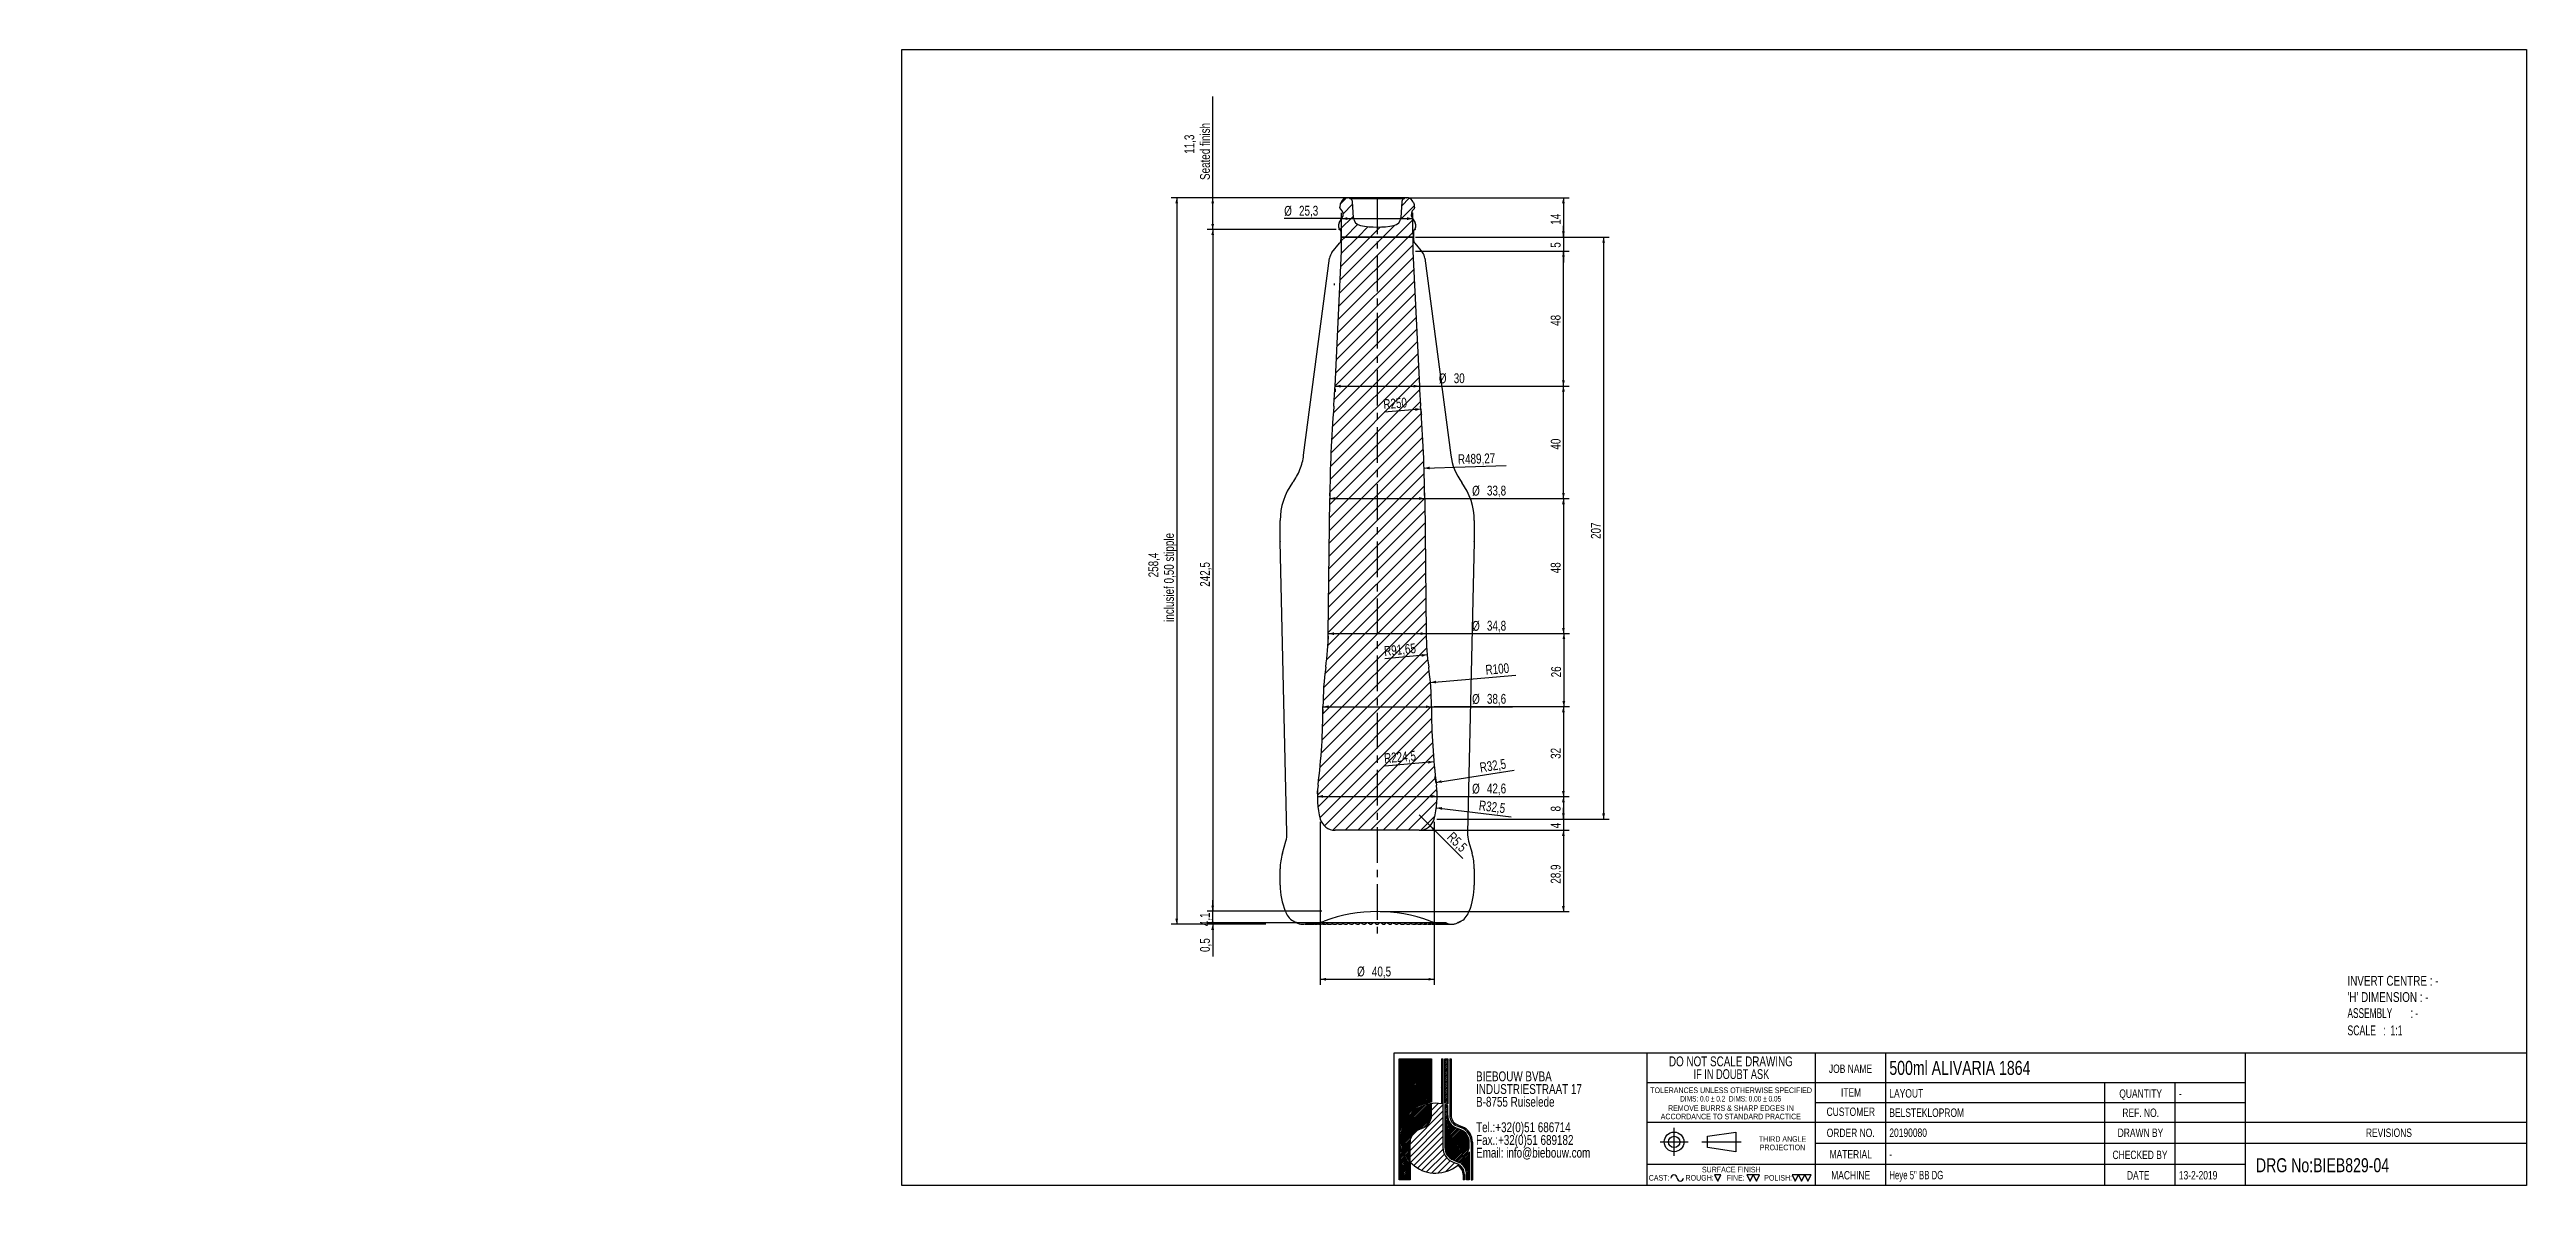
# Model space of a CAD drawing. Header units: millimetres. Extents: x -295 to 586, y 8 to 412.
import ezdxf

# ---------------------------------------------------------------- set-up
doc = ezdxf.new("R2010")
doc.units = ezdxf.units.MM
doc.linetypes.add('CENTERX2', pattern=[20.319999999999997, 12.7, -2.54, 2.54, -2.54])
doc.linetypes.add('HIDDEN', pattern=[1.905, 1.27, -0.635])
for name, color, linetype in [('CENTERLINE', 4, 'CENTERX2'), ('DIMENSIONS', 2, 'Continuous'), ('HATCH', 3, 'Continuous'), ('HIDDEN', 3, 'HIDDEN'), ('TEXT', 2, 'Continuous')]:
    doc.layers.add(name, color=color, linetype=linetype)
doc.layers.add('OUTLINE', color=7, linetype='Continuous', lineweight=25)
doc.styles.add('SLDTEXTSTYLE0', font='TXT', dxfattribs={"width": 0.75})
doc.styles.add('SLDTEXTSTYLE1', font='TXT', dxfattribs={"width": 0.6911764705882353})
doc.styles.add('SLDTEXTSTYLE2', font='TXT', dxfattribs={"width": 0.7})
doc.styles.add('SLDTEXTSTYLE3', font='TXT', dxfattribs={"width": 0.6923076923076923})
doc.styles.add('SLDTEXTSTYLE4', font='TXT', dxfattribs={"width": 0.631578947368421})
doc.styles.add('SLDTEXTSTYLE5', font='TXT', dxfattribs={"width": 0.6607142857142857})
doc.dimstyles.new('SLDDIMSTYLE0', dxfattribs={"dimtxt": 3.5, "dimasz": 2, "dimexe": 0, "dimexo": 0.0625, "dimgap": 0.875, "dimtad": 1, "dimrnd": 1e-09, "dimzin": 12, "dimdsep": 46, "dimtxsty": 'SLDTEXTSTYLE0', "dimsah": 1, "dimcen": 0.09, "dimadec": 0, "dimazin": 3, "dimtfac": 1, "dimtofl": 0, "dimtmove": 0, "dimatfit": 3, "dimfxl": 0, "dimfrac": 2, "dimtolj": 1, "dimtzin": 12, "dimarcsym": 0})
doc.dimstyles.new('SLDDIMSTYLE1', dxfattribs={"dimtxt": 3.5, "dimasz": 1, "dimexe": 0, "dimexo": 0.0625, "dimgap": 0.875, "dimtad": 1, "dimrnd": 1e-09, "dimzin": 12, "dimdsep": 46, "dimtxsty": 'SLDTEXTSTYLE0', "dimblk1": 'DOT', "dimsah": 1, "dimcen": 0.09, "dimadec": 0, "dimazin": 3, "dimtfac": 1, "dimtmove": 0, "dimatfit": 0, "dimldrblk": 'DOT', "dimfxl": 0, "dimfrac": 2, "dimtolj": 1, "dimtzin": 12, "dimarcsym": 0})
doc.dimstyles.new('SLDDIMSTYLE2', dxfattribs={"dimtxt": 3.5, "dimasz": 2, "dimexe": 0, "dimexo": 0.0625, "dimgap": 0.875, "dimtad": 1, "dimrnd": 1e-09, "dimdsep": 46, "dimtxsty": 'SLDTEXTSTYLE0', "dimblk2": 'DOT', "dimsah": 1, "dimcen": 0.09, "dimadec": 0, "dimazin": 2, "dimtfac": 1, "dimtmove": 0, "dimatfit": 0, "dimfxl": 0, "dimfrac": 2, "dimtolj": 1, "dimtzin": 12, "dimarcsym": 0})
doc.dimstyles.new('SLDDIMSTYLE3', dxfattribs={"dimtxt": 3.5, "dimasz": 2, "dimexe": 0, "dimexo": 0.0625, "dimgap": 0.875, "dimtad": 1, "dimrnd": 1e-09, "dimzin": 12, "dimdsep": 46, "dimtxsty": 'SLDTEXTSTYLE0', "dimsah": 1, "dimcen": 0.09, "dimadec": 0, "dimazin": 3, "dimtfac": 1, "dimtmove": 0, "dimatfit": 0, "dimfxl": 0, "dimfrac": 2, "dimtolj": 1, "dimtzin": 12, "dimarcsym": 0})
doc.dimstyles.new('SLDDIMSTYLE4', dxfattribs={"dimtxt": 3.5, "dimasz": 2, "dimexe": 0, "dimexo": 0.0625, "dimgap": 0.875, "dimtad": 1, "dimrnd": 1e-09, "dimzin": 12, "dimdsep": 46, "dimtxsty": 'SLDTEXTSTYLE0', "dimsah": 1, "dimcen": 0, "dimadec": 0, "dimazin": 3, "dimtfac": 1, "dimtofl": 0, "dimtmove": 0, "dimatfit": 3, "dimfxl": 0, "dimfrac": 2, "dimtolj": 1, "dimtzin": 12, "dimarcsym": 0})
doc.dimstyles.new('SLDDIMSTYLE5', dxfattribs={"dimtxt": 3.5, "dimasz": 2, "dimexe": 0, "dimexo": 0.0625, "dimgap": 0.875, "dimtad": 1, "dimrnd": 1e-09, "dimzin": 12, "dimdsep": 46, "dimtxsty": 'SLDTEXTSTYLE0', "dimsah": 1, "dimcen": 0, "dimadec": 0, "dimazin": 3, "dimtfac": 1, "dimtofl": 0, "dimtmove": 0, "dimatfit": 3, "dimfxl": 0, "dimfrac": 2, "dimtolj": 1, "dimtzin": 12, "dimarcsym": 0})
doc.dimstyles.new('SLDDIMSTYLE6', dxfattribs={"dimtxt": 3.5, "dimasz": 2, "dimexe": 0, "dimexo": 0.0625, "dimgap": 0.875, "dimtad": 1, "dimrnd": 1e-09, "dimzin": 12, "dimdsep": 46, "dimtxsty": 'SLDTEXTSTYLE0', "dimsah": 1, "dimcen": 0, "dimadec": 0, "dimazin": 3, "dimtfac": 1, "dimtofl": 0, "dimtmove": 0, "dimatfit": 3, "dimfxl": 0, "dimfrac": 2, "dimtolj": 1, "dimtzin": 12, "dimarcsym": 0})
pattern_1 = [(45, (0, 0), (-0.2806330037834111, 0.2806330037834111), [])]
pattern_2 = [(45.0000000000001, (0, 0), (-1.122532015133646, 1.122532015133642), [])]
pattern_3 = [(45, (0, 0), (-2.245064030267288, 2.245064030267288), [])]

msp = doc.modelspace()

# ---------------------------------------------------------------- texts
at = {"layer": 'TEXT'}
for s, insert, char_height, attachment_point, style in [('INVERT CENTRE : -', (522.315170783291, 82.5464452587472), 3.5, 1, 'SLDTEXTSTYLE0'), ('ASSEMBLY        : -', (522.3151707832913, 71.04405118375541), 3.5, 1, 'SLDTEXTSTYLE4'), ("'H' DIMENSION : -", (522.3151707832913, 76.7624232566632), 3.5, 1, 'SLDTEXTSTYLE0'), ('SCALE   :  1:1', (522.3151707832913, 64.89714823666955), 3.5, 1, 'SLDTEXTSTYLE5'), ('JOB NAME', (345.5194316118112, 51.01096898359116), 3, 2, 'SLDTEXTSTYLE0'), ('500ml ALIVARIA 1864', (359.3356476726977, 52.31634408613475), 5, 1, 'SLDTEXTSTYLE0'), ('CUSTOMER', (345.6152642204514, 35.70857547238037), 3, 2, 'SLDTEXTSTYLE0'), ('ITEM', (345.718389587765, 42.58459331334974), 3, 2, 'SLDTEXTSTYLE0'), ('LAYOUT', (359.3356476726979, 42.25125969254814), 3, 1, 'SLDTEXTSTYLE0'), ('BELSTEKLOPROM', (359.3356476726979, 35.3752418515788), 3, 1, 'SLDTEXTSTYLE0'), ('QUANTITY', (448.7392230688689, 42.16498313193211), 3, 2, 'SLDTEXTSTYLE0'), ('REF. NO.', (448.7547703088196, 35.35340462566549), 3, 2, 'SLDTEXTSTYLE0'), ('-', (462.3551789929929, 42.21081630979672), 3, 1, 'SLDTEXTSTYLE0'), ('ORDER NO.', (345.5840147941461, 28.20788783192401), 3, 2, 'SLDTEXTSTYLE0'), ('20190080', (359.3285701968924, 28.25372100978862), 3, 1, 'SLDTEXTSTYLE0'), ('DRAWN BY', (448.6735199616226, 28.24386262555705), 3, 2, 'SLDTEXTSTYLE0'), ('REVISIONS', (537.0639547070151, 28.24386262555707), 3, 2, 'SLDTEXTSTYLE0'), ('MATERIAL', (345.5913061409345, 20.58667235633876), 3, 2, 'SLDTEXTSTYLE0'), ('-', (359.3285701968923, 20.64457796881101), 3, 1, 'SLDTEXTSTYLE0'), ('CHECKED BY', (448.5160753024359, 20.3818223063174), 3, 2, 'SLDTEXTSTYLE0'), ('DRG No:BIEB829-04', (489.7604179809902, 17.68851810736926), 5, 1, 'SLDTEXTSTYLE0'), ('CAST:', (273.7414478156986, 11.71938222873777), 2, 1, 'SLDTEXTSTYLE0'), ('ROUGH:', (286.8177506495296, 11.71938222873777), 2, 1, 'SLDTEXTSTYLE0'), ('SURFACE FINISH', (303.1010282843463, 14.63616514665308), 2, 2, 'SLDTEXTSTYLE0'), ('FINE:', (301.472204460089, 11.71938222873777), 2, 1, 'SLDTEXTSTYLE0'), ('POLISH:', (314.8244601770984, 11.71938222873777), 2, 1, 'SLDTEXTSTYLE0'), ('MACHINE', (345.5892237036576, 13.13695942547277), 3, 2, 'SLDTEXTSTYLE0'), ('Heye 5" BB DG', (359.3285701968923, 13.18279260333732), 3, 1, 'SLDTEXTSTYLE3'), ('DATE', (447.8697823670699, 13.0887658231718), 3, 2, 'SLDTEXTSTYLE0'), ('13-2-2019', (462.3193237968931, 13.13459900103636), 3, 1, 'SLDTEXTSTYLE0')]:
    msp.add_mtext(s, dxfattribs=dict(at, insert=insert, char_height=char_height, attachment_point=attachment_point, style=style))

# ---------------------------------------------------------------- blocks, each defined once
blk = doc.blocks.new('SW_NOTE_0')
at = {"layer": 'TEXT', "color": 0, "char_height": 3.5, "attachment_point": 1, "style": 'SLDTEXTSTYLE0'}
for s, insert in [('BIEBOUW BVBA', (0, 4.497652582159624)), ('INDUSTRIESTRAAT 17', (0, -0.02804194829763434)), ('B-8755 Ruiselede', (0, -4.553736478754892)), ('Tel.:+32(0)51 686714', (0, -13.60512553966941)), ('Fax.:+32(0)51 689182', (0, -18.13082007012667)), ('Email: info@biebouw.com', (0, -22.65651460058393))]:
    blk.add_mtext(s, dxfattribs=dict(at, insert=insert))
blk = doc.blocks.new('SW_NOTE_0_1')
at = {"layer": 'TEXT', "color": 0, "char_height": 2, "attachment_point": 2, "style": 'SLDTEXTSTYLE0'}
for s, insert in [('THIRD ANGLE', (8.343749999999982, 2.5700871898055)), ('PROJECTION', (8.329166397452347, -0.4299128362715322))]:
    blk.add_mtext(s, dxfattribs=dict(at, insert=insert))
blk = doc.blocks.new('SW_NOTE_0_2')
at = {"layer": 'TEXT', "color": 0, "char_height": 2, "attachment_point": 2, "style": 'SLDTEXTSTYLE0'}
for s, insert in [('REMOVE BURRS & SHARP EDGES IN', (21.78124999999998, 2.570087189805503)), ('ACCORDANCE TO STANDARD PRACTICE', (21.7472258657217, -0.4299128362715288))]:
    blk.add_mtext(s, dxfattribs=dict(at, insert=insert))
blk = doc.blocks.new('SW_NOTE_0_3')
at = {"layer": 'TEXT', "color": 0, "char_height": 2, "attachment_point": 2}
for s, insert, style in [('TOLERANCES UNLESS OTHERWISE SPECIFIED', (27.09375000000003, 2.570087189805503), 'SLDTEXTSTYLE0'), ('DIMS: 0.0 ± 0.2  DIMS: 0.00 ± 0.05', (26.93194648623465, -0.4299128362715288), 'SLDTEXTSTYLE1')]:
    blk.add_mtext(s, dxfattribs=dict(at, insert=insert, style=style))
blk = doc.blocks.new('SW_NOTE_0_4')
at = {"layer": 'TEXT', "color": 0, "char_height": 3.5, "attachment_point": 2}
for s, insert, style in [('DO NOT SCALE DRAWING', (28.71093749999998, 4.497652582159624), 'SLDTEXTSTYLE0'), ('IF IN DOUBT ASK', (28.89079850912096, -0.02804194829763434), 'SLDTEXTSTYLE2')]:
    blk.add_mtext(s, dxfattribs=dict(at, insert=insert, style=style))
blk = doc.blocks.new('_D')
at = {"layer": 'DIMENSIONS'}
for p, q in [((170.8130645235097, 359.30348117679), (103.8029422759552, 359.30348117679)), ((105.8029422759552, 359.30348117679), (105.8029422759552, 100.90348117679)), ((137.4545818691661, 100.90348117679), (103.8029422759552, 100.90348117679))]:
    blk.add_line(p, q, dxfattribs=at)
for points in [[(105.8029422759552, 359.30348117679), (105.3029422759552, 357.30348117679), (106.3029422759552, 357.30348117679)], [(105.8029422759552, 100.90348117679), (106.3029422759552, 102.90348117679), (105.3029422759552, 102.90348117679)]]:
    blk.add_solid(points, dxfattribs=at)
at = {"layer": 'DIMENSIONS', "char_height": 3.5, "attachment_point": 1, "rotation": 90.00000000000041, "style": 'SLDTEXTSTYLE0'}
for s, insert in [('inclusief 0,50 stipple', (101.2912053613765, 208.446442458067)), ('258,4', (95.7356816340252, 224.2855208661774))]:
    blk.add_mtext(s, dxfattribs=dict(at, insert=insert))
blk = doc.blocks.new('_Dot')
at = {"color": 0, "linetype": 'ByBlock', "lineweight": -2}
blk.add_line((-0.5, 0), (-1, 0), dxfattribs=at)
at = {"color": 0, "linetype": 'ByBlock', "const_width": 0.5}
blk.add_lwpolyline([(-0.25, 0, 1), (0.25, 0, 1)], format="xyb", close=True, dxfattribs=at)
blk = doc.blocks.new('_D_1')
at = {"layer": 'DIMENSIONS'}
for p, q in [((118.6089745792282, 105.50348117679), (118.6089745792282, 109.50348117679)), ((157.3789745792281, 105.50348117679), (116.6089745792282, 105.50348117679)), ((157.3789745792281, 101.40348117679), (116.6089745792282, 101.40348117679)), ((118.6089745792282, 101.40348117679), (118.6089745792282, 105.50348117679)), ((118.6089745792282, 101.40348117679), (118.6089745792282, 97.40348117678998))]:
    blk.add_line(p, q, dxfattribs=at)
blk.add_solid([(118.6089745792282, 105.50348117679), (119.1089745792282, 107.50348117679), (118.1089745792282, 107.50348117679)], dxfattribs=at)
at = {"layer": 'DIMENSIONS', "rotation": 90.0000000000004}
blk.add_blockref('_Dot', (118.6089745792282, 101.40348117679), dxfattribs=at)
at = {"layer": 'DIMENSIONS', "insert": (114.0972376646493, 100.2210756547883), "char_height": 3.5, "attachment_point": 1, "rotation": 90, "style": 'SLDTEXTSTYLE0'}
blk.add_mtext('4,1', dxfattribs=at)
blk = doc.blocks.new('_D_2')
at = {"layer": 'DIMENSIONS'}
for p, q in [((157.3789745792281, 101.40348117679), (116.6089745792281, 101.40348117679)), ((137.4545818691661, 100.90348117679), (116.6089745792281, 100.90348117679)), ((118.6089745792281, 101.40348117679), (118.6089745792281, 105.40348117679)), ((118.6089745792281, 100.90348117679), (118.6089745792281, 101.40348117679)), ((118.6089745792281, 100.90348117679), (118.6089745792281, 89.45016295888443))]:
    blk.add_line(p, q, dxfattribs=at)
blk.add_solid([(118.6089745792281, 100.90348117679), (118.1089745792281, 98.90348117679), (119.1089745792281, 98.90348117679)], dxfattribs=at)
at = {"layer": 'DIMENSIONS', "rotation": 270.0000000000004}
blk.add_blockref('_Dot', (118.6089745792281, 101.40348117679), dxfattribs=at)
at = {"layer": 'DIMENSIONS', "insert": (114.0972376646492, 91.03766295888447), "char_height": 3.5, "attachment_point": 1, "rotation": 90, "style": 'SLDTEXTSTYLE0'}
blk.add_mtext('0,5', dxfattribs=at)
blk = doc.blocks.new('_D_3')
at = {"layer": 'DIMENSIONS'}
for p, q in [((243.3839745792282, 138.30348117679), (243.3839745792282, 142.30348117679)), ((193.092471957099, 134.30348117679), (245.3839745792282, 134.30348117679)), ((198.4339745792282, 138.30348117679), (245.3839745792282, 138.30348117679)), ((243.3839745792282, 138.30348117679), (243.3839745792282, 134.30348117679)), ((243.3839745792282, 134.30348117679), (243.3839745792282, 130.30348117679))]:
    blk.add_line(p, q, dxfattribs=at)
for points in [[(243.3839745792282, 138.30348117679), (243.8839745792282, 140.30348117679), (242.8839745792282, 140.30348117679)], [(243.3839745792282, 134.30348117679), (242.8839745792282, 132.30348117679), (243.8839745792282, 132.30348117679)]]:
    blk.add_solid(points, dxfattribs=at)
at = {"layer": 'DIMENSIONS', "insert": (238.8722376646493, 135.0116278549608), "char_height": 3.5, "attachment_point": 1, "rotation": 90.00000000000041, "style": 'SLDTEXTSTYLE0'}
blk.add_mtext('4', dxfattribs=at)
blk = doc.blocks.new('_D_4')
at = {"layer": 'DIMENSIONS'}
for p, q in [((118.6089745792282, 359.30348117679), (118.6089745792281, 395.2745642027834)), ((165.5965352602698, 359.30348117679), (116.6089745792282, 359.30348117679)), ((118.6089745792282, 348.0016962210916), (118.6089745792282, 359.30348117679)), ((162.4839745792281, 348.0016962210916), (116.6089745792282, 348.0016962210916))]:
    blk.add_line(p, q, dxfattribs=at)
for points in [[(118.6089745792282, 359.30348117679), (118.1089745792282, 357.30348117679), (119.1089745792282, 357.30348117679)], [(118.6089745792282, 348.0016962210916), (119.1089745792282, 350.0016962210916), (118.1089745792282, 350.0016962210916)]]:
    blk.add_solid(points, dxfattribs=at)
at = {"layer": 'DIMENSIONS', "char_height": 3.5, "attachment_point": 1, "rotation": 90.00000000000001, "style": 'SLDTEXTSTYLE0'}
for s, insert in [('11,3', (108.5417139372981, 374.9228484995909)), ('Seated finish', (114.0972376646493, 365.6040254840603))]:
    blk.add_mtext(s, dxfattribs=dict(at, insert=insert))
blk = doc.blocks.new('_D_5')
at = {"layer": 'DIMENSIONS'}
for p, q in [((156.8839745792282, 137.30348117679), (156.8839745792282, 79.33659747293298)), ((197.3839745792281, 137.30348117679), (197.3839745792281, 79.33659747293298)), ((156.8839745792282, 81.33659747293298), (197.3839745792281, 81.33659747293298))]:
    blk.add_line(p, q, dxfattribs=at)
for points in [[(156.8839745792282, 81.33659747293298), (158.8839745792282, 80.83659747293298), (158.8839745792282, 81.83659747293298)], [(197.3839745792281, 81.33659747293298), (195.3839745792281, 81.83659747293298), (195.3839745792281, 80.83659747293298)]]:
    blk.add_solid(points, dxfattribs=at)
at = {"layer": 'DIMENSIONS', "char_height": 3.5, "attachment_point": 1, "style": 'SLDTEXTSTYLE0'}
for s, insert in [('%%c', (169.9705647431626, 85.84833456213487)), ('40,5', (175.248866727632, 85.84833438751188))]:
    blk.add_mtext(s, dxfattribs=dict(at, insert=insert))
blk = doc.blocks.new('_D_6')
at = {"layer": 'DIMENSIONS'}
for p, q in [((162.4839745792281, 348.0016962210916), (116.6089745792281, 348.0016962210916)), ((118.6089745792281, 348.0016962210916), (118.6089745792281, 105.50348117679)), ((143.4089745792282, 105.50348117679), (116.6089745792281, 105.50348117679))]:
    blk.add_line(p, q, dxfattribs=at)
for points in [[(118.6089745792281, 348.0016962210916), (118.1089745792281, 346.0016962210916), (119.1089745792281, 346.0016962210916)], [(118.6089745792281, 105.50348117679), (119.1089745792281, 107.50348117679), (118.1089745792281, 107.50348117679)]]:
    blk.add_solid(points, dxfattribs=at)
at = {"layer": 'DIMENSIONS', "insert": (114.0972376646493, 220.9346283883282), "char_height": 3.5, "attachment_point": 1, "rotation": 90.00000000000041, "style": 'SLDTEXTSTYLE0'}
blk.add_mtext('242,5', dxfattribs=at)
blk = doc.blocks.new('_D_7')
at = {"layer": 'DIMENSIONS'}
blk.add_line((197.2923335866784, 158.6905667029153), (179.8255015220563, 157.1587612578623), dxfattribs=at)
blk.add_solid([(197.2923335866784, 158.6905667029153), (195.256299113529, 159.0139296942228), (195.3436617615195, 158.0177531196457)], dxfattribs=at)
at = {"layer": 'DIMENSIONS', "insert": (179.4313612227724, 161.6530542111388), "char_height": 3.5, "attachment_point": 1, "rotation": 5.0119001887814925, "style": 'SLDTEXTSTYLE0'}
blk.add_mtext('R224,5', dxfattribs=at)
blk = doc.blocks.new('_D_8')
at = {"layer": 'DIMENSIONS'}
blk.add_line((198.0394483693349, 151.3521000684048), (225.8146995053793, 155.7197869781674), dxfattribs=at)
blk.add_arc((165.9339745792282, 146.30348117679), 32.50000000000002, 8.915059773654663, 12.45809198555026, dxfattribs=at)
blk.add_solid([(198.0394483693349, 151.3521000684048), (200.0928408932125, 151.1688539418871), (199.9374987734705, 152.1567146738904)], dxfattribs=at)
at = {"layer": 'DIMENSIONS', "insert": (213.3732539999658, 158.3269217302961), "char_height": 3.5, "attachment_point": 1, "rotation": 8.936638608628007, "style": 'SLDTEXTSTYLE0'}
blk.add_mtext('R32,5', dxfattribs=at)
blk = doc.blocks.new('_D_9')
at = {"layer": 'DIMENSIONS'}
blk.add_line((198.1898420390037, 142.3274260442001), (224.8184918427014, 139.0450161118687), dxfattribs=at)
blk.add_solid([(198.1898420390037, 142.3274260442001), (200.1136484191039, 141.5865016135826), (200.2359885770297, 142.5789898431142)], dxfattribs=at)
at = {"layer": 'DIMENSIONS', "insert": (213.5738633529384, 144.9732102229376), "char_height": 3.5, "attachment_point": 1, "rotation": 352.9728209398098, "style": 'SLDTEXTSTYLE0'}
blk.add_mtext('R32,5', dxfattribs=at)
blk = doc.blocks.new('_D_10')
at = {"layer": 'DIMENSIONS'}
for p, q in [((164.4839745792281, 346.30348117679), (164.4839745792281, 353.8696485588979)), ((189.7839745792281, 346.30348117679), (189.7839745792281, 353.8696485588979)), ((164.4839745792281, 351.8696485588979), (144.0420086230736, 351.8696485588979)), ((164.4839745792281, 351.8696485588979), (189.7839745792281, 351.8696485588979))]:
    blk.add_line(p, q, dxfattribs=at)
for points in [[(164.4839745792281, 351.8696485588979), (166.4839745792281, 351.3696485588979), (166.4839745792281, 352.3696485588979)], [(189.7839745792281, 351.8696485588979), (187.7839745792281, 352.3696485588979), (187.7839745792281, 351.3696485588979)]]:
    blk.add_solid(points, dxfattribs=at)
at = {"layer": 'DIMENSIONS', "char_height": 3.5, "attachment_point": 1, "style": 'SLDTEXTSTYLE0'}
for s, insert in [('%%c', (144.0420086230736, 356.3813856480998)), ('25,3', (149.3204460214477, 356.4348578247596))]:
    blk.add_mtext(s, dxfattribs=dict(at, insert=insert))
blk = doc.blocks.new('_D_11')
at = {"layer": 'DIMENSIONS'}
for p, q in [((190.7839745792281, 345.30348117679), (259.6839745792283, 345.30348117679)), ((257.6839745792283, 345.30348117679), (257.6839745792283, 138.30348117679)), ((198.4339745792282, 138.30348117679), (259.6839745792283, 138.30348117679))]:
    blk.add_line(p, q, dxfattribs=at)
for points in [[(257.6839745792283, 345.30348117679), (257.1839745792283, 343.30348117679), (258.1839745792283, 343.30348117679)], [(257.6839745792283, 138.30348117679), (258.1839745792283, 140.30348117679), (257.1839745792283, 140.30348117679)]]:
    blk.add_solid(points, dxfattribs=at)
at = {"layer": 'DIMENSIONS', "insert": (253.1722376646494, 237.924314502921), "char_height": 3.5, "attachment_point": 1, "rotation": 90.00000000000041, "style": 'SLDTEXTSTYLE0'}
blk.add_mtext('207', dxfattribs=at)
blk = doc.blocks.new('_D_12')
at = {"layer": 'DIMENSIONS'}
blk.add_line((193.8019907105434, 263.1104060829512), (222.9836835441462, 264.0594245796083), dxfattribs=at)
blk.add_solid([(193.8019907105434, 263.1104060829512), (195.8171858512947, 262.6756779556208), (195.784682012303, 263.6751495662485)], dxfattribs=at)
at = {"layer": 'DIMENSIONS', "insert": (205.7884087118095, 268.0142975372279), "char_height": 3.5, "attachment_point": 1, "rotation": 1.8626608738266088, "style": 'SLDTEXTSTYLE0'}
blk.add_mtext('R489,27', dxfattribs=at)
blk = doc.blocks.new('_D_13')
at = {"layer": 'DIMENSIONS'}
for p, q in [((195.0339745792282, 252.30348117679), (245.3839745792281, 252.30348117679)), ((243.3839745792281, 252.30348117679), (243.3839745792281, 204.30348117679)), ((195.5339745792282, 204.30348117679), (245.3839745792281, 204.30348117679))]:
    blk.add_line(p, q, dxfattribs=at)
for points in [[(243.3839745792281, 252.30348117679), (242.8839745792281, 250.30348117679), (243.8839745792281, 250.30348117679)], [(243.3839745792281, 204.30348117679), (243.8839745792281, 206.30348117679), (242.8839745792281, 206.30348117679)]]:
    blk.add_solid(points, dxfattribs=at)
at = {"layer": 'DIMENSIONS', "insert": (238.8722376646492, 225.7173699832672), "char_height": 3.5, "attachment_point": 1, "rotation": 90.00000000000041, "style": 'SLDTEXTSTYLE0'}
blk.add_mtext('48', dxfattribs=at)
blk = doc.blocks.new('_D_14')
at = {"layer": 'DIMENSIONS'}
for p, q in [((160.2339745792281, 253.30348117679), (160.2339745792281, 254.3311671751289)), ((160.2339745792281, 252.3311671751289), (194.0339745792282, 252.3311671751289)), ((194.0339745792282, 253.30348117679), (194.0339745792282, 254.3311671751289)), ((194.0339745792282, 252.3311671751289), (225.2223122073445, 252.3311671751289))]:
    blk.add_line(p, q, dxfattribs=at)
for points in [[(160.2339745792281, 252.3311671751289), (162.2339745792281, 251.8311671751289), (162.2339745792281, 252.8311671751289)], [(194.0339745792282, 252.3311671751289), (192.0339745792282, 252.8311671751289), (192.0339745792282, 251.8311671751289)]]:
    blk.add_solid(points, dxfattribs=at)
at = {"layer": 'DIMENSIONS', "char_height": 3.5, "attachment_point": 1, "style": 'SLDTEXTSTYLE0'}
for s, insert in [('%%c', (210.8924848167332, 256.8429042643307)), ('33,8', (216.1709222151073, 256.8963764409906))]:
    blk.add_mtext(s, dxfattribs=dict(at, insert=insert))
blk = doc.blocks.new('_D_15')
at = {"layer": 'DIMENSIONS'}
for p, q in [((193.1339745792282, 292.3034811767901), (245.3839745792281, 292.3034811767901)), ((243.3839745792281, 252.30348117679), (243.3839745792281, 292.3034811767901)), ((195.0339745792282, 252.30348117679), (245.3839745792281, 252.30348117679))]:
    blk.add_line(p, q, dxfattribs=at)
for points in [[(243.3839745792281, 292.3034811767901), (242.8839745792281, 290.3034811767901), (243.8839745792281, 290.3034811767901)], [(243.3839745792281, 252.30348117679), (243.8839745792281, 254.30348117679), (242.8839745792281, 254.30348117679)]]:
    blk.add_solid(points, dxfattribs=at)
at = {"layer": 'DIMENSIONS', "insert": (238.8722376646492, 269.7173699832671), "char_height": 3.5, "attachment_point": 1, "rotation": 90, "style": 'SLDTEXTSTYLE0'}
blk.add_mtext('40', dxfattribs=at)
blk = doc.blocks.new('_D_16')
at = {"layer": 'DIMENSIONS'}
for p, q in [((190.7839745792281, 340.30348117679), (245.3839745792281, 340.30348117679)), ((243.3839745792281, 292.3034811767901), (243.3839745792281, 340.30348117679)), ((193.1339745792282, 292.3034811767901), (245.3839745792281, 292.3034811767901))]:
    blk.add_line(p, q, dxfattribs=at)
for points in [[(243.3839745792281, 340.30348117679), (242.8839745792281, 338.30348117679), (243.8839745792281, 338.30348117679)], [(243.3839745792281, 292.3034811767901), (243.8839745792281, 294.3034811767901), (242.8839745792281, 294.3034811767901)]]:
    blk.add_solid(points, dxfattribs=at)
at = {"layer": 'DIMENSIONS', "insert": (238.8722376646492, 313.7173699832671), "char_height": 3.5, "attachment_point": 1, "rotation": 90, "style": 'SLDTEXTSTYLE0'}
blk.add_mtext('48', dxfattribs=at)
blk = doc.blocks.new('_D_17')
at = {"layer": 'DIMENSIONS'}
for p, q in [((190.7839745792281, 345.30348117679), (245.3839745792282, 345.30348117679)), ((243.3839745792282, 345.30348117679), (243.3839745792282, 349.30348117679)), ((243.3839745792282, 345.30348117679), (243.3839745792282, 340.30348117679)), ((190.7839745792281, 340.30348117679), (245.3839745792282, 340.30348117679)), ((243.3839745792282, 340.30348117679), (243.3839745792282, 336.30348117679))]:
    blk.add_line(p, q, dxfattribs=at)
for points in [[(243.3839745792282, 345.30348117679), (243.8839745792282, 347.30348117679), (242.8839745792282, 347.30348117679)], [(243.3839745792282, 340.30348117679), (242.8839745792282, 338.30348117679), (243.8839745792282, 338.30348117679)]]:
    blk.add_solid(points, dxfattribs=at)
at = {"layer": 'DIMENSIONS', "insert": (238.8722376646493, 341.5104255800285), "char_height": 3.5, "attachment_point": 1, "rotation": 90.00000000000041, "style": 'SLDTEXTSTYLE0'}
blk.add_mtext('5', dxfattribs=at)
blk = doc.blocks.new('_D_18')
at = {"layer": 'DIMENSIONS'}
for p, q in [((162.1339745792281, 292.2871609306567), (192.1339745792282, 292.2871609306567)), ((162.1339745792281, 291.3034811767901), (162.1339745792281, 290.2871609306567)), ((192.1339745792282, 292.2871609306567), (209.5224391728721, 292.2871609306567)), ((192.1339745792282, 291.3034811767901), (192.1339745792282, 290.2871609306567))]:
    blk.add_line(p, q, dxfattribs=at)
for points in [[(162.1339745792281, 292.2871609306567), (164.1339745792281, 291.7871609306567), (164.1339745792281, 292.7871609306567)], [(192.1339745792282, 292.2871609306567), (190.1339745792282, 292.7871609306567), (190.1339745792282, 291.7871609306567)]]:
    blk.add_solid(points, dxfattribs=at)
at = {"layer": 'DIMENSIONS', "char_height": 3.5, "attachment_point": 1, "style": 'SLDTEXTSTYLE0'}
for s, insert in [('%%c', (199.0717789217911, 296.7988980198586)), ('30', (204.3502163201652, 296.8523701965185))]:
    blk.add_mtext(s, dxfattribs=dict(at, insert=insert))
blk = doc.blocks.new('_D_19')
at = {"layer": 'DIMENSIONS'}
blk.add_line((192.667345977219, 284.1438358984538), (179.552035883859, 283.0708624360381), dxfattribs=at)
blk.add_arc((441.8348973194588, 304.5284221859472), 250, 184.6762095511685, 185.1353518015147, dxfattribs=at)
blk.add_solid([(192.667345977219, 284.1438358984538), (190.6332363939061, 284.4790943108384), (190.714774739056, 283.4824241054694)], dxfattribs=at)
at = {"layer": 'DIMENSIONS', "insert": (179.1841694658991, 287.5674155321556), "char_height": 3.5, "attachment_point": 1, "rotation": 4.676995343513864, "style": 'SLDTEXTSTYLE0'}
blk.add_mtext('R250', dxfattribs=at)
blk = doc.blocks.new('_D_20')
at = {"layer": 'DIMENSIONS'}
for q in [(192.092471957099, 139.80348117679), (207.6295849239683, 124.2663682099207)]:
    blk.add_line((195.981559253625, 135.914393880264), q, dxfattribs=at)
blk.add_solid([(195.981559253625, 135.914393880264), (197.0422194254048, 134.1466269272976), (197.7493262065914, 134.8537337084842)], dxfattribs=at)
at = {"layer": 'DIMENSIONS', "insert": (204.2200733422817, 134.0080615754559), "char_height": 3.5, "attachment_point": 1, "rotation": 315.0000000000007, "style": 'SLDTEXTSTYLE0'}
blk.add_mtext('R5,5', dxfattribs=at)
blk = doc.blocks.new('_D_21')
at = {"layer": 'DIMENSIONS'}
for p, q in [((188.6714138981865, 359.30348117679), (245.3839745792281, 359.30348117679)), ((243.3839745792281, 359.30348117679), (243.3839745792281, 345.30348117679)), ((190.7839745792281, 345.30348117679), (245.3839745792281, 345.30348117679))]:
    blk.add_line(p, q, dxfattribs=at)
for points in [[(243.3839745792281, 359.30348117679), (242.8839745792281, 357.30348117679), (243.8839745792281, 357.30348117679)], [(243.3839745792281, 345.30348117679), (243.8839745792281, 347.30348117679), (242.8839745792281, 347.30348117679)]]:
    blk.add_solid(points, dxfattribs=at)
at = {"layer": 'DIMENSIONS', "insert": (238.8722376646493, 349.7173699832671), "char_height": 3.5, "attachment_point": 1, "rotation": 90.00000000000041, "style": 'SLDTEXTSTYLE0'}
blk.add_mtext('14', dxfattribs=at)
blk = doc.blocks.new('_D_22')
at = {"layer": 'DIMENSIONS'}
for p, q in [((159.7339745792281, 204.2594455560992), (194.5339745792282, 204.2594455560992)), ((159.7339745792281, 203.30348117679), (159.7339745792281, 202.2594455560992)), ((194.5339745792282, 204.2594455560992), (225.2223122073445, 204.2594455560992)), ((194.5339745792282, 203.30348117679), (194.5339745792282, 202.2594455560992))]:
    blk.add_line(p, q, dxfattribs=at)
for points in [[(159.7339745792281, 204.2594455560992), (161.7339745792281, 203.7594455560992), (161.7339745792281, 204.7594455560992)], [(194.5339745792282, 204.2594455560992), (192.5339745792282, 204.7594455560992), (192.5339745792282, 203.7594455560992)]]:
    blk.add_solid(points, dxfattribs=at)
at = {"layer": 'DIMENSIONS', "char_height": 3.5, "attachment_point": 1, "style": 'SLDTEXTSTYLE0'}
for s, insert in [('%%c', (210.8924848167332, 208.7711826453011)), ('34,8', (216.1709222151073, 208.8246548219609))]:
    blk.add_mtext(s, dxfattribs=dict(at, insert=insert))
blk = doc.blocks.new('_D_23')
at = {"layer": 'DIMENSIONS'}
blk.add_line((194.9286352283318, 196.70861285793), (179.8515711736704, 195.2960236677107), dxfattribs=at)
blk.add_solid([(194.9286352283318, 196.70861285793), (192.8907145410353, 197.0198672109744), (192.9839972792846, 196.0242275518885)], dxfattribs=at)
at = {"layer": 'DIMENSIONS', "insert": (179.4308047567823, 199.7870124586466), "char_height": 3.5, "attachment_point": 1, "rotation": 5.35248902585686, "style": 'SLDTEXTSTYLE0'}
blk.add_mtext('R91,65', dxfattribs=at)
blk = doc.blocks.new('_D_24')
at = {"layer": 'DIMENSIONS'}
blk.add_line((196.0649516321329, 186.8865116138541), (226.4686426080547, 189.5057352003784), dxfattribs=at)
blk.add_solid([(196.0649516321329, 186.8865116138541), (198.1004863253763, 186.5600173373309), (198.0146560210057, 187.5563271078599)], dxfattribs=at)
at = {"layer": 'DIMENSIONS', "insert": (215.5281838226459, 193.0909965145285), "char_height": 3.5, "attachment_point": 1, "rotation": 4.923772302645134, "style": 'SLDTEXTSTYLE0'}
blk.add_mtext('R100', dxfattribs=at)
blk = doc.blocks.new('_D_25')
at = {"layer": 'DIMENSIONS'}
for p, q in [((193.092471957099, 134.30348117679), (245.3839745792281, 134.30348117679)), ((243.3839745792281, 134.30348117679), (243.3839745792281, 105.4034811767899)), ((178.1339745792282, 105.4034811767899), (245.3839745792281, 105.4034811767899))]:
    blk.add_line(p, q, dxfattribs=at)
for points in [[(243.3839745792281, 134.30348117679), (242.8839745792281, 132.30348117679), (243.8839745792281, 132.30348117679)], [(243.3839745792281, 105.4034811767899), (243.8839745792281, 107.4034811767899), (242.8839745792281, 107.4034811767899)]]:
    blk.add_solid(points, dxfattribs=at)
at = {"layer": 'DIMENSIONS', "insert": (238.8722376646492, 115.3277866463327), "char_height": 3.5, "attachment_point": 1, "rotation": 90.00000000000041, "style": 'SLDTEXTSTYLE0'}
blk.add_mtext('28,9', dxfattribs=at)
blk = doc.blocks.new('_D_26')
at = {"layer": 'DIMENSIONS'}
for p, q in [((195.5339745792282, 204.30348117679), (245.533974579228, 204.30348117679)), ((243.533974579228, 204.30348117679), (243.533974579228, 178.3034811767886)), ((197.4339745792282, 178.3034811767886), (245.533974579228, 178.3034811767886))]:
    blk.add_line(p, q, dxfattribs=at)
for points in [[(243.533974579228, 204.30348117679), (243.033974579228, 202.30348117679), (244.033974579228, 202.30348117679)], [(243.533974579228, 178.3034811767886), (244.033974579228, 180.3034811767886), (243.033974579228, 180.3034811767886)]]:
    blk.add_solid(points, dxfattribs=at)
at = {"layer": 'DIMENSIONS', "insert": (239.0222376646491, 188.7173699832665), "char_height": 3.5, "attachment_point": 1, "rotation": 90.00000000000041, "style": 'SLDTEXTSTYLE0'}
blk.add_mtext('26', dxfattribs=at)
blk = doc.blocks.new('_D_27')
at = {"layer": 'DIMENSIONS'}
for p, q in [((197.4339745792282, 178.3034811767886), (245.3839745792281, 178.3034811767886)), ((243.3839745792281, 178.3034811767886), (243.3839745792281, 146.30348117679)), ((166.9339745792282, 146.30348117679), (245.3839745792281, 146.30348117679))]:
    blk.add_line(p, q, dxfattribs=at)
for points in [[(243.3839745792281, 178.3034811767886), (242.8839745792281, 176.3034811767886), (243.8839745792281, 176.3034811767886)], [(243.3839745792281, 146.30348117679), (243.8839745792281, 148.30348117679), (242.8839745792281, 148.30348117679)]]:
    blk.add_solid(points, dxfattribs=at)
at = {"layer": 'DIMENSIONS', "insert": (238.8722376646492, 159.7173699832665), "char_height": 3.5, "attachment_point": 1, "rotation": 90.00000000000041, "style": 'SLDTEXTSTYLE0'}
blk.add_mtext('32', dxfattribs=at)
blk = doc.blocks.new('_D_28')
at = {"layer": 'DIMENSIONS'}
for p, q in [((166.9339745792282, 146.30348117679), (245.3839745792281, 146.30348117679)), ((243.3839745792281, 146.30348117679), (243.3839745792281, 138.30348117679)), ((198.3839745792281, 138.30348117679), (245.3839745792281, 138.30348117679))]:
    blk.add_line(p, q, dxfattribs=at)
for points in [[(243.3839745792281, 146.30348117679), (242.8839745792281, 144.30348117679), (243.8839745792281, 144.30348117679)], [(243.3839745792281, 138.30348117679), (243.8839745792281, 140.30348117679), (242.8839745792281, 140.30348117679)]]:
    blk.add_solid(points, dxfattribs=at)
at = {"layer": 'DIMENSIONS', "insert": (238.8722376646492, 141.0104255800286), "char_height": 3.5, "attachment_point": 1, "rotation": 90.00000000000041, "style": 'SLDTEXTSTYLE0'}
blk.add_mtext('8', dxfattribs=at)
blk = doc.blocks.new('_D_29')
at = {"layer": 'DIMENSIONS'}
for p, q in [((157.8339745792282, 178.2565992779422), (196.4339745792281, 178.2565992779409)), ((157.8339745792281, 177.30348117679), (157.8339745792281, 176.2565992779422)), ((196.4339745792281, 178.2565992779409), (225.2223122073406, 178.2565992779398)), ((196.4339745792281, 177.3034811767886), (196.4339745792281, 176.2565992779409))]:
    blk.add_line(p, q, dxfattribs=at)
for points in [[(157.8339745792282, 178.2565992779422), (159.8339745792281, 177.7565992779421), (159.8339745792282, 178.7565992779421)], [(196.4339745792281, 178.2565992779409), (194.4339745792282, 178.7565992779409), (194.4339745792281, 177.7565992779409)]]:
    blk.add_solid(points, dxfattribs=at)
at = {"layer": 'DIMENSIONS', "char_height": 3.5, "attachment_point": 1, "style": 'SLDTEXTSTYLE0'}
for s, insert in [('%%c', (210.8924848167293, 182.768336367142)), ('38,6', (216.1709222151034, 182.8218085438017))]:
    blk.add_mtext(s, dxfattribs=dict(at, insert=insert))
blk = doc.blocks.new('_D_30')
at = {"layer": 'DIMENSIONS'}
for p, q in [((155.8339745792282, 147.30348117679), (155.8339745792282, 148.3737436598728)), ((155.8339745792282, 146.3737436598728), (198.4339745792282, 146.3737436598728)), ((198.4339745792282, 147.30348117679), (198.4339745792282, 148.3737436598728)), ((198.4339745792282, 146.3737436598728), (225.2223122073444, 146.3737436598728))]:
    blk.add_line(p, q, dxfattribs=at)
for points in [[(155.8339745792282, 146.3737436598728), (157.8339745792282, 145.8737436598728), (157.8339745792282, 146.8737436598728)], [(198.4339745792282, 146.3737436598728), (196.4339745792282, 146.8737436598728), (196.4339745792282, 145.8737436598728)]]:
    blk.add_solid(points, dxfattribs=at)
at = {"layer": 'DIMENSIONS', "char_height": 3.5, "attachment_point": 1, "style": 'SLDTEXTSTYLE0'}
for s, insert in [('%%c', (210.8924848167331, 150.8854807490747)), ('42,6', (216.1709222151072, 150.9389529257345))]:
    blk.add_mtext(s, dxfattribs=dict(at, insert=insert))

# ---------------------------------------------------------------- dimensions: what is measured, and where the dimension line sits
at = {"layer": 'DIMENSIONS'}
for base, p1, p2, text, picture, middle in [((118.6089745792281, 359.30348117679), (163.4839745792281, 348.0016962210916), (166.5965352602698, 359.30348117679), '<>\\PSeated finish', '_D_4', (118.6089745792281, 379.447107343422)), ((105.8029422759552, 100.90348117679), (138.4545818691661, 359.30348117679), (138.4545818691661, 100.90348117679), '<>\\Pinclusief 0,50 stipple', '_D', (105.8029422759552, 230.10348117679))]:
    dim = msp.add_linear_dim(base=base, p1=p1, p2=p2, angle=90.0000000000002, text=text, dimstyle='SLDDIMSTYLE0', dxfattribs=at)
    dim.commit()
    dim.dimension.update_dxf_attribs({"geometry": picture, "text_midpoint": middle, "dimtype": 160})
for base, p1, p2, picture, middle in [((189.7839745792281, 351.8696485588979), (164.4839745792281, 345.30348117679), (189.7839745792281, 345.30348117679), '_D_10', (151.2069223183792, 351.8696485588979)), ((192.1339745792282, 292.2871609306568), (162.1339745792281, 292.3034811767901), (192.1339745792282, 292.3034811767901), '_D_18', (204.2971090473316, 292.2871609306568)), ((194.0339745792282, 252.331167175129), (160.2339745792281, 252.30348117679), (194.0339745792282, 252.30348117679), '_D_14', (218.0573985120389, 252.331167175129)), ((194.5339745792282, 204.2594455560992), (159.7339745792281, 204.30348117679), (194.5339745792282, 204.30348117679), '_D_22', (218.0573985120389, 204.2594455560992)), ((196.4339745792281, 178.256599277935), (157.8339745792282, 178.30348117679), (196.4339745792281, 178.3034811767886), '_D_29', (218.0573985120388, 178.2565992779343)), ((198.4339745792282, 146.3737436598728), (155.8339745792282, 146.30348117679), (198.4339745792282, 146.30348117679), '_D_30', (218.0573985120388, 146.3737436598728)), ((197.3839745792281, 81.33659747293298), (156.8839745792282, 138.30348117679), (197.3839745792281, 138.30348117679), '_D_5', (177.1339745792281, 81.33659747293298))]:
    dim = msp.add_linear_dim(base=base, p1=p1, p2=p2, text='%%c<>', dimstyle='SLDDIMSTYLE0', dxfattribs=at)
    dim.commit()
    dim.dimension.update_dxf_attribs({"geometry": picture, "text_midpoint": middle, "dimtype": 160})
for base, p1, p2, dimstyle, picture, middle in [((243.3839745792282, 345.30348117679), (187.6714138981865, 359.30348117679), (189.7839745792281, 345.30348117679), 'SLDDIMSTYLE3', '_D_21', (243.3839745792282, 352.30348117679)), ((118.6089745792282, 105.50348117679), (163.4839745792281, 348.0016962210916), (144.4089745792282, 105.50348117679), 'SLDDIMSTYLE0', '_D_6', (118.6089745792282, 226.7525886989408)), ((243.3839745792282, 340.30348117679), (189.7839745792281, 345.30348117679), (189.7839745792281, 340.30348117679), 'SLDDIMSTYLE3', '_D_17', (243.3839745792282, 342.80348117679)), ((257.6839745792284, 138.30348117679), (189.7839745792281, 345.30348117679), (197.4339745792282, 138.30348117679), 'SLDDIMSTYLE0', '_D_11', (257.6839745792284, 241.80348117679)), ((243.3839745792282, 340.30348117679), (192.1339745792282, 292.3034811767901), (189.7839745792281, 340.30348117679), 'SLDDIMSTYLE0', '_D_16', (243.3839745792282, 316.30348117679)), ((243.3839745792282, 292.3034811767901), (194.0339745792282, 252.30348117679), (192.1339745792282, 292.3034811767901), 'SLDDIMSTYLE0', '_D_15', (243.3839745792282, 272.3034811767901)), ((243.3839745792282, 204.30348117679), (194.0339745792282, 252.30348117679), (194.5339745792282, 204.30348117679), 'SLDDIMSTYLE0', '_D_13', (243.3839745792282, 228.30348117679)), ((243.5339745792281, 178.3034811767886), (194.5339745792282, 204.30348117679), (196.4339745792281, 178.3034811767886), 'SLDDIMSTYLE0', '_D_26', (243.5339745792281, 191.3034811767893)), ((243.3839745792282, 146.30348117679), (196.4339745792281, 178.3034811767886), (165.9339745792282, 146.30348117679), 'SLDDIMSTYLE0', '_D_27', (243.3839745792282, 162.3034811767893)), ((243.3839745792282, 138.30348117679), (165.9339745792282, 146.30348117679), (197.3839745792281, 138.30348117679), 'SLDDIMSTYLE0', '_D_28', (243.3839745792282, 142.30348117679)), ((243.3839745792282, 134.30348117679), (197.4339745792282, 138.30348117679), (192.092471957099, 134.30348117679), 'SLDDIMSTYLE3', '_D_3', (243.3839745792282, 136.30348117679)), ((243.3839745792282, 105.4034811767899), (192.092471957099, 134.30348117679), (177.1339745792282, 105.4034811767899), 'SLDDIMSTYLE0', '_D_25', (243.3839745792282, 119.85348117679)), ((118.6089745792282, 105.50348117679), (158.3789745792281, 101.40348117679), (158.3789745792281, 105.50348117679), 'SLDDIMSTYLE1', '_D_1', (118.6089745792282, 103.45348117679)), ((118.6089745792281, 101.40348117679), (138.4545818691661, 100.90348117679), (158.3789745792281, 101.40348117679), 'SLDDIMSTYLE2', '_D_2', (118.6089745792281, 94.27006848088615))]:
    dim = msp.add_linear_dim(base=base, p1=p1, p2=p2, angle=90.0000000000002, dimstyle=dimstyle, dxfattribs=at)
    dim.commit()
    dim.dimension.update_dxf_attribs({"geometry": picture, "text_midpoint": middle, "dimtype": 160})
for center, mpoint, dimstyle, picture, middle in [((441.8348973194588, 304.5284221859472), (192.667345977219, 284.1438358984538), 'SLDDIMSTYLE4', '_D_19', (184.8156783673957, 283.5014942002618)), ((-295.2120914834774, 247.2071679886369), (193.8019907105434, 263.1104060829512), 'SLDDIMSTYLE4', '_D_12', (214.466943086316, 263.7824611441746)), ((286.1807049035078, 205.2581346176678), (194.9286352283318, 196.70861285793), 'SLDDIMSTYLE6', '_D_23', (187.0172409946834, 195.9673933944622)), ((96.43397457922815, 178.30348117679), (196.0649516321329, 186.8865116138541), 'SLDDIMSTYLE6', '_D_24', (221.2227008239602, 189.0538158389877)), ((420.9339745792064, 178.3034811767886), (197.2923335866784, 158.6905667029153), 'SLDDIMSTYLE4', '_D_7', (187.0172409946832, 157.7894712225016)), ((165.9339745792282, 146.30348117679), (198.0394483693349, 151.3521000684048), 'SLDDIMSTYLE4', '_D_8', (220.0136421776451, 154.8075731532273)), ((165.9339745792282, 146.30348117679), (198.1898420390037, 142.3274260442001), 'SLDDIMSTYLE4', '_D_9', (218.9919315287808, 139.7632447377032)), ((192.092471957099, 139.80348117679), (195.981559253625, 135.914393880264), 'SLDDIMSTYLE5', '_D_20', (204.4945050764625, 127.4014680574265))]:
    dim = msp.add_radius_dim(center=center, mpoint=mpoint, dimstyle=dimstyle, dxfattribs=at)
    dim.commit()
    dim.dimension.update_dxf_attribs({"geometry": picture, "text_midpoint": middle, "dimtype": 164})

# ---------------------------------------------------------------- hatches: boundary and pattern name
at = {"layer": 'HATCH'}
h = msp.add_hatch(dxfattribs=at)
h.set_pattern_fill('ANSI31', color=256, angle=2.8e-322, style=0)
h.set_pattern_definition(pattern_3)
edge = h.paths.add_edge_path(flags=0)
edge.add_line((189.8839745792282, 345.30348117679), (189.8839745792282, 347.1177318773506))
edge.add_arc((190.6839745792281, 347.1177318773506), 0.8000000000000004, 128.6821874534886, 180, ccw=False)
edge.add_arc((188.9339745792281, 349.30348117679), 2, 308.6821874534908, 390.6919957667099)
edge.add_line((190.6538217515615, 350.3243267595385), (189.5701579724281, 352.1500055084092))
edge.add_arc((191.6339745792282, 353.3750202077073), 2.399999999999999, 125.8882975528052, 210.6919957667084, ccw=False)
edge.add_arc((189.9339745792281, 355.7244882326015), 0.5000000000000004, 305.8882975528056, 360.0000000000008)
edge.add_line((190.4339745792281, 355.7244882326015), (190.4339745792281, 355.95348117679))
edge.add_arc((186.4339745792281, 355.95348117679), 3.999999999999998, 0, 22.79903127188889)
edge.add_line((190.1214533927266, 357.50348117679), (190.0714533927266, 357.50348117679))
edge.add_arc((186.3839745792282, 355.95348117679), 3.999999999999998, 22.79903127188905, 36.42357364233132)
edge.add_arc((187.6714138981865, 356.90348117679), 2.399999999999999, 36.42357364233129, 90)
edge.add_line((187.6714138981865, 359.30348117679), (187.508474379068, 359.30348117679))
edge.add_arc((187.508474379068, 358.50348117679), 0.8000000000000002, 90, 141.3178125465105)
edge.add_line((186.8839745792282, 359.00348117679), (186.6339745792282, 359.00348117679))
edge.add_line((186.6339745792282, 359.00348117679), (186.6339745792282, 358.87348117679))
edge.add_arc((186.93210937765, 357.9189573992077), 0.9999999999999996, 107.3456091835522, 176.5000000000003)
edge.add_line((185.9339745792281, 357.9800059387426), (185.5778710389468, 352.1577645206144))
edge.add_arc((182.5834666436812, 352.340910139219), 2.999999999999974, 279.80506601997973, 356.5000000000002, ccw=False)
edge.add_arc((177.1339745792281, 383.87348117679), 34.99999999999999, 260.1949339800191, 279.80506601998104, ccw=False)
edge.add_arc((171.6844825147751, 352.340910139219), 2.999999999999974, 183.4999999999998, 260.19493398002027, ccw=False)
edge.add_line((168.6900781195095, 352.1577645206144), (168.3339745792281, 357.9800059387426))
edge.add_arc((167.3358397808063, 357.9189573992077), 0.9999999999999996, 3.499999999999645, 72.65439081644622)
edge.add_line((167.6339745792281, 358.87348117679), (167.6339745792281, 359.00348117679))
edge.add_line((167.6339745792281, 359.00348117679), (167.3839745792281, 359.00348117679))
edge.add_arc((166.7594747793883, 358.50348117679), 0.8000000000000002, 38.68218745348948, 90)
edge.add_line((166.7594747793883, 359.30348117679), (166.5965352602698, 359.30348117679))
edge.add_arc((166.5965352602698, 356.90348117679), 2.399999999999999, 90, 143.5764263576687)
edge.add_arc((167.8839745792281, 355.95348117679), 3.999999999999998, 143.5764263576687, 157.200968728111)
edge.add_line((164.1964957657297, 357.50348117679), (164.1464957657297, 357.50348117679))
edge.add_arc((167.8339745792281, 355.95348117679), 3.999999999999998, 157.2009687281111, 180)
edge.add_line((163.8339745792281, 355.95348117679), (163.8339745792281, 355.7244882326015))
edge.add_arc((164.3339745792281, 355.7244882326015), 0.5000000000000004, 180, 234.1117024471961)
edge.add_arc((162.6339745792281, 353.3750202077073), 2.399999999999999, -30.691995766709226, 54.11170244719318, ccw=False)
edge.add_line((164.6977911860281, 352.1500055084092), (163.6141274068948, 350.3243267595385))
edge.add_arc((165.3339745792281, 349.30348117679), 2, 149.3080042332909, 231.3178125465108)
edge.add_arc((163.5839745792281, 347.1177318773506), 0.8000000000000004, -7.958078640513122e-13, 51.317812546509685, ccw=False)
edge.add_line((164.3839745792282, 347.1177318773506), (164.3839745792282, 345.30348117679))
edge.add_line((164.3839745792282, 345.30348117679), (189.8839745792282, 345.30348117679))
h = msp.add_hatch(dxfattribs=at)
h.set_pattern_fill('ANSI31', color=256, angle=2.8e-322, style=0)
h.set_pattern_definition(pattern_3)
edge = h.paths.add_edge_path(flags=0)
edge.add_line((164.4839745792281, 345.30348117679), (164.4839745792281, 340.30348117679))
edge.add_line((164.4839745792281, 340.30348117679), (162.1339745792281, 292.3034811767901))
edge.add_arc((-87.56694816100253, 304.5284221859471), 250, 355.5529723445864, 357.19713211362006, ccw=False)
edge.add_arc((649.4800406419337, 247.207167988637), 489.2726086405665, 175.5529723445864, 179.4031905487709)
edge.add_line((160.2339745792281, 252.30348117679), (159.7339745792281, 204.30348117679))
edge.add_arc((68.08724425494854, 205.2581346176678), 91.65170234274653, 351.91488913716887, 359.4031905487709, ccw=False)
edge.add_arc((257.8339745792282, 178.30348117679), 100, 171.9148891371689, 180)
edge.add_arc((-66.66602542075015, 178.3034811767886), 224.4999999999783, 352.84733125000406, 359.99999999999955, ccw=False)
edge.add_arc((188.3339745792282, 146.30348117679), 32.5, 172.8473312500059, 194.2500326978044)
edge.add_line((156.8339745792282, 138.30348117679), (156.8839745792282, 138.30348117679))
edge.add_arc((162.1754772013573, 139.80348117679), 5.500000000000003, 195.8266201318733, 270.0000000000008)
edge.add_line((162.1754772013573, 134.30348117679), (192.092471957099, 134.30348117679))
edge.add_arc((192.092471957099, 139.80348117679), 5.500000000000003, 270.0000000000008, 344.1733798681284)
edge.add_line((197.3839745792281, 138.30348117679), (197.4339745792282, 138.30348117679))
edge.add_arc((165.9339745792282, 146.30348117679), 32.5, 345.7499673021973, 367.152668749995)
edge.add_arc((420.9339745792064, 178.3034811767886), 224.4999999999783, 180, 187.1526687499951, ccw=False)
edge.add_arc((96.43397457922815, 178.30348117679), 100, 5.088887490341627e-14, 8.085110862831925)
edge.add_arc((286.1807049035078, 205.2581346176678), 91.65170234274653, 180.5968094512291, 188.0851108628312, ccw=False)
edge.add_line((194.5339745792282, 204.30348117679), (194.0339745792282, 252.30348117679))
edge.add_arc((-295.2120914834774, 247.2071679886369), 489.2726086405665, 0.5968094512291763, 4.44702765541359)
edge.add_arc((441.8348973194588, 304.5284221859472), 250, 182.8028678863799, 184.4470276554136, ccw=False)
edge.add_line((192.1339745792282, 292.3034811767901), (189.7839745792281, 340.30348117679))
edge.add_line((189.7839745792281, 340.30348117679), (189.7839745792281, 345.30348117679))
edge.add_line((189.7839745792281, 345.30348117679), (164.4839745792281, 345.30348117679))
h = msp.add_hatch(dxfattribs=at)
h.set_pattern_fill('ANSI31', color=256, scale=0.125, style=0)
h.set_pattern_definition(pattern_1)
edge = h.paths.add_edge_path(flags=0)
edge.add_arc((197.8999999999999, 24.81111111111201), 12.89999999999979, 96.3793702084426, 180, ccw=False)
edge.add_line((196.4666666666665, 37.63123418211034), (196.4666666666665, 53.00000000000038))
edge.add_line((196.4666666666665, 53.00000000000038), (184.9999999999998, 53.00000000000038))
edge.add_line((184.9999999999998, 53.00000000000038), (184.9999999999998, 24.81111111111201))
h = msp.add_hatch(dxfattribs=at)
h.set_pattern_fill('LINE', color=256, scale=0.5, angle=45.0000000000001, style=0)
h.set_pattern_definition(pattern_2)
edge = h.paths.add_edge_path(flags=0)
edge.add_line((200.0499999999998, 53.00000000000038), (200.0499999999998, 37.04586100386642))
edge.add_arc((197.8999999999999, 24.81111111111201), 12.42222222222082, 80.03323369975537, 96.62580956482374)
edge.add_line((196.4666666666665, 37.15036394480542), (196.4666666666665, 32.93333333333326))
edge.add_arc((191.6888888888885, 32.93333333333326), 4.777777777777992, 292.61986494804023, 360, ccw=False)
edge.add_line((193.5264957264954, 28.52307692307666), (191.7623931623932, 27.78803418803433))
edge.add_arc((193.6000000000002, 23.37777777777772), 4.77777777777777, 112.6198649480405, 180)
edge.add_line((188.8222222222226, 23.37777777777772), (188.8222222222226, 16.3313967553349))
edge.add_arc((197.8999999999999, 24.81111111111201), 12.42222222222082, 223.049079800242, 308.804006026696)
edge.add_arc((204.1111111111113, 11.91111111111098), 3.583333333333258, -7.958078640513122e-13, 63.95466943930131, ccw=False)
edge.add_line((207.6944444444446, 11.91111111111098), (207.6944444444446, 10.00000000000023))
edge.add_line((207.6944444444446, 10.00000000000023), (208.1722222222219, 10.00000000000023))
edge.add_line((208.1722222222219, 10.00000000000023), (208.1722222222219, 11.91111111111098))
edge.add_arc((204.1111111111113, 11.91111111111098), 4.061111111110831, 0, 67.38013505196817)
edge.add_line((205.6730769230765, 15.6598290598291), (203.9089743589739, 16.39487179487187))
edge.add_arc((206.022222222222, 21.46666666666652), 5.494444444444417, 179.9999999999946, 247.3801350519557, ccw=False)
edge.add_line((200.5277777777776, 21.46666666666697), (200.5277777777776, 53.00000000000038))
edge.add_line((200.5277777777776, 53.00000000000038), (200.0499999999998, 53.00000000000038))
h = msp.add_hatch(dxfattribs=at)
h.set_pattern_fill('ANSI31', color=256, scale=0.125, style=0)
h.set_pattern_definition(pattern_1)
edge = h.paths.add_edge_path(flags=0)
edge.add_arc((197.8999999999999, 24.81111111111201), 12.89999999999925, 70.52877936550652, 74.97388624088018, ccw=False)
edge.add_line((202.2000000000001, 36.97334774751981), (202.2000000000001, 53.00000000000038))
edge.add_line((202.2000000000001, 53.00000000000038), (201.2444444444441, 53.00000000000038))
edge.add_line((201.2444444444441, 53.00000000000038), (201.2444444444441, 37.27003126327632))
h = msp.add_hatch(dxfattribs=at)
h.set_pattern_fill('LINE', color=256, scale=0.5, angle=45.0000000000001, style=0)
h.set_pattern_definition(pattern_2)
edge = h.paths.add_edge_path(flags=0)
edge.add_line((211.0388888888883, 10.00000000000023), (211.0388888888883, 23.37777777777772))
edge.add_arc((205.066666666666, 23.37777777777772), 5.972222222222335, 0, 67.38013505196155)
edge.add_line((207.3636752136744, 28.89059829059849), (205.5995726495722, 29.62564102564125))
edge.add_arc((206.9777777777772, 32.93333333333326), 3.583333333332913, 180, 247.3801350519601, ccw=False)
edge.add_line((203.3944444444444, 32.93333333333326), (203.3944444444444, 53.00000000000038))
edge.add_line((203.3944444444444, 53.00000000000038), (202.9166666666661, 53.00000000000038))
edge.add_line((202.9166666666661, 53.00000000000038), (202.9166666666661, 32.93333333333326))
edge.add_arc((206.9777777777772, 32.93333333333326), 4.061111111111019, 180, 247.3801350519551)
edge.add_line((205.4158119658111, 29.18461538461558), (207.1799145299137, 28.44957264957281))
edge.add_arc((205.066666666666, 23.37777777777772), 5.494444444444536, -7.958078640513122e-13, 67.38013505196102, ccw=False)
edge.add_line((210.5611111111105, 23.37777777777772), (210.5611111111105, 10.00000000000023))
edge.add_line((210.5611111111105, 10.00000000000023), (211.0388888888883, 10.00000000000023))
h = msp.add_hatch(dxfattribs=at)
h.set_pattern_fill('ANSI31', color=256, scale=0.125, style=0)
h.set_pattern_definition(pattern_1)
edge = h.paths.add_edge_path(flags=0)
edge.add_line((196.4666666666665, 32.93333333333326), (196.4666666666665, 37.15036394480542))
edge.add_arc((197.8999999999999, 24.81111111111201), 12.42222222222082, 96.62580956482374, 223.049079800242)
edge.add_line((188.8222222222226, 16.3313967553349), (188.8222222222226, 23.37777777777772))
edge.add_arc((193.6000000000002, 23.37777777777772), 4.77777777777777, 112.61986494803969, 180, ccw=False)
edge.add_line((191.7623931623932, 27.78803418803433), (193.5264957264954, 28.52307692307666))
edge.add_arc((191.6888888888885, 32.93333333333326), 4.777777777777992, 292.619864948041, 360.0000000000008)
h = msp.add_hatch(dxfattribs=at)
h.set_pattern_fill('ANSI31', color=256, scale=0.125, style=0)
h.set_pattern_definition(pattern_1)
edge = h.paths.add_edge_path(flags=0)
edge.add_line((202.2000000000001, 32.93333333333326), (202.2000000000001, 36.46536376575504))
edge.add_arc((197.8999999999999, 24.81111111111201), 12.42222222222142, 69.74775325781039, 74.38150172435162)
edge.add_line((201.2444444444441, 36.77465140219116), (201.2444444444441, 21.46666666666697))
edge.add_arc((206.022222222222, 21.46666666666652), 4.777777777777787, 179.9999999999947, 247.3801350519586)
edge.add_line((204.1846153846151, 17.05641025641036), (205.9487179487182, 16.32136752136758))
edge.add_arc((204.1111111111113, 11.91111111111098), 4.777777777778035, 58.20753195096859, 67.38013505195858, ccw=False)
edge.add_arc((197.8999999999999, 24.81111111111201), 12.42222222222245, 314.6385798455304, 344.0576313943708)
edge.add_line((209.8444444444444, 21.39909530636341), (209.8444444444444, 23.37777777777772))
edge.add_arc((205.066666666666, 23.37777777777772), 4.777777777778299, 0, 67.38013505195484)
edge.add_line((206.9042735042734, 27.78803418803434), (205.1401709401707, 28.52307692307667))
edge.add_arc((206.9777777777772, 32.93333333333326), 4.777777777777462, 180, 247.3801350519645, ccw=False)
h = msp.add_hatch(dxfattribs=at)
h.set_pattern_fill('ANSI31', color=256, scale=0.125, style=0)
h.set_pattern_definition(pattern_1)
edge = h.paths.add_edge_path(flags=0)
edge.add_arc((197.8999999999999, 24.81111111111201), 12.89999999999979, 180, 225.2750868450694, ccw=False)
edge.add_line((184.9999999999998, 24.81111111111201), (184.9999999999998, 10.00000000000023))
edge.add_line((184.9999999999998, 10.00000000000023), (188.8222222222226, 10.00000000000023))
edge.add_line((188.8222222222226, 10.00000000000023), (188.8222222222226, 15.64574419989162))
h = msp.add_hatch(dxfattribs=at)
h.set_pattern_fill('ANSI31', color=256, scale=0.125, style=0)
h.set_pattern_definition(pattern_1)
edge = h.paths.add_edge_path(flags=0)
edge.add_arc((197.8999999999999, 24.81111111111201), 12.90000000000028, 315.0375474160753, 337.8083934337228, ccw=False)
edge.add_arc((204.1111111111113, 11.91111111111098), 4.777777777777471, -7.958078640513122e-13, 52.37874481333131, ccw=False)
edge.add_line((208.8888888888884, 11.91111111111098), (208.8888888888884, 10.00000000000023))
edge.add_line((208.8888888888884, 10.00000000000023), (209.8444444444444, 10.00000000000023))
edge.add_line((209.8444444444444, 10.00000000000023), (209.8444444444444, 19.93871468701114))

# ---------------------------------------------------------------- linework, layer by layer
at = {"layer": 'CENTERLINE'}
msp.add_line((177.1339745792282, 359.00348117679), (177.1339745792282, 97.59375970199099), dxfattribs=at)
at = {"layer": 'HIDDEN'}
msp.add_arc((211.6339745792282, 333.1049570719263), 49.9999999999999, 184.8795060179398, 185.5854047314273, dxfattribs=at)
at = {"layer": 'OUTLINE'}
for p, q in [((8.000000000000007, 412), (586, 412)), ((8.000000000000007, 8.000000000000007), (8.000000000000007, 412)), ((586, 412), (586, 8.000000000000007)), ((163.8339748206269, 355.7244881506228), (163.8339748206269, 355.953481279608)), ((164.1464959430229, 357.5034812077099), (164.1964958580863, 357.5034812077099)), ((166.5965355532896, 359.30348117679), (166.7594750943315, 359.30348117679)), ((187.5084740641248, 359.30348117679), (166.7594750943315, 359.30348117679)), ((167.3839743780624, 359.0034811625408), (167.6339748847019, 359.0034811625408)), ((186.6339742737543, 359.0034811625408), (167.6339748847019, 359.0034811625408)), ((167.6339748847019, 358.8734811912907), (167.6339748847019, 359.0034811625408)), ((186.6339742737543, 358.8734811912907), (167.6339748847019, 358.8734811912907)), ((168.6900779205095, 352.1577643680537), (168.3339746269118, 357.9800059071893)), ((185.9339745315444, 357.9800059071893), (185.5778712379467, 352.1577643680537)), ((186.6339742737543, 359.0034811625408), (186.6339742737543, 358.8734811912907)), ((186.6339742737543, 359.0034811625408), (186.8839747803938, 359.0034811625408)), ((187.5084740641248, 359.30348117679), (187.6714136051666, 359.30348117679)), ((190.0714533003699, 357.5034812077099), (190.1214532154333, 357.5034812077099)), ((190.4339743378293, 355.953481279608), (190.4339743378293, 355.7244881506228)), ((163.6141277449858, 350.3243264260852), (164.697791409744, 352.1500055196846)), ((164.2839749875199, 344.6016965883935), (164.2839749875199, 347.2016958969796)), ((164.3839748176467, 345.3034807446563), (164.3839748176467, 347.1177315789425)), ((189.8839743408095, 345.3034807446563), (164.3839748176467, 345.3034807446563)), ((164.4839746477735, 340.3034817877376), (164.4839746477735, 345.3034807446563)), ((164.4839746477735, 345.3034807446563), (189.7839745106828, 345.3034807446563)), ((189.5701577487123, 352.1500055196846), (190.6538214134705, 350.3243264260852)), ((189.7839745106828, 345.3034807446563), (189.7839745106828, 340.3034817877376)), ((189.8839743408095, 347.1177315789425), (189.8839743408095, 345.3034807446563)), ((189.9839741709363, 347.2016958969796), (189.9839741709363, 344.6016965883935)), ((150.9675075831544, 267.7181430610979), (160.1839745017421, 337.8016960325801)), ((161.0293956073653, 339.7593342217767), (163.743227680279, 343.0840738567674)), ((162.1339749145043, 292.3034795078599), (164.4839746477735, 340.3034817877376)), ((189.7839745106828, 340.3034817877376), (192.133974243952, 292.3034795078599)), ((190.5247214781773, 343.0840738567674), (193.2385535510909, 339.7593342217767)), ((194.0839746567142, 337.8016960325801), (203.3004415753018, 267.7181430610979)), ((159.7339743348491, 204.3034799846971), (160.233975348128, 252.3034804019296)), ((194.0339738103282, 252.3034804019296), (194.5339748236072, 204.3034799846971)), ((142.6089750203025, 237.0016940388048), (142.6089750203025, 244.501694336828)), ((211.6589741381538, 244.501694336828), (211.6589741381538, 237.0016940388048)), ((145.0089746686351, 133.4034868034685), (142.6103161248099, 236.885830059942)), ((211.6576330336463, 236.885830059942), (209.2589744898212, 133.4034868034685)), ((156.8839745196235, 138.303480342325), (156.8339736732375, 138.303480342325)), ((192.0924717160594, 134.3034871372545), (162.1754774423968, 134.3034871372545)), ((197.4339754852187, 138.303480342325), (197.3839746388328, 138.303480342325)), ((143.3930294188392, 126.1485286506975), (144.6196296783816, 130.3992189916933)), ((209.6483194800746, 130.3992189916933), (210.8749197396171, 126.1485286506975)), ((142.6089750203025, 114.803484872278), (142.6089750203025, 120.6034787449205)), ((211.6589741381538, 120.6034787449205), (211.6589741381538, 114.803484872278)), ((144.4589728089702, 105.5034764561021), (144.4089756878745, 105.5034764561021)), ((154.8387547555101, 101.4034815582597), (152.6569583984744, 101.4034815582597)), ((199.4291944029462, 101.4034815582597), (154.8387547555101, 101.4034815582597)), ((164.9433103921544, 101.3449795994127), (164.9939687522781, 101.4034815582597)), ((164.9433103921544, 101.3449795994127), (164.9868767308724, 101.4034815582597)), ((166.8447274314892, 101.278282001909), (166.9582044305932, 101.4034815582597)), ((168.8575381013286, 101.2259491237962), (169.0243696394097, 101.4034815582597)), ((170.9660724336934, 101.1866100582445), (171.1755459728372, 101.4034815582597)), ((173.1539489301574, 101.1592515262926), (173.3944636835438, 101.4034815582597)), ((175.4042445282173, 101.1431284698808), (175.6636098325905, 101.4034815582597)), ((177.6996600274649, 101.1377938541734), (177.9653454032448, 101.4034815582597)), ((180.0226657251548, 101.1431284698808), (180.2820311459434, 101.4034815582597)), ((182.3556422787439, 101.1592515262926), (182.596157264961, 101.4034815582597)), ((184.6810080642533, 101.1866100582445), (184.8904811377358, 101.4034815582597)), ((201.6109907599818, 101.4034815582597), (199.4291944029462, 101.4034815582597)), ((209.8589734705817, 105.5034764561021), (209.8089763494861, 105.5034764561021)), ((586, 55.00000000000016), (183, 55.00000000000016)), ((183, 55.00000000000016), (183, 8.000000000000007)), ((185.0000000000014, 53.00000000000207), (196.4666666666665, 53.00000000000038)), ((185.0000000000014, 10.00000000000192), (185.0000000000014, 53.00000000000207)), ((196.4666666666665, 53.00000000000038), (196.4666666666665, 37.63123418211034)), ((200.0499999999997, 52.99999999999772), (200.527777777777, 52.99999999999772)), ((200.0499999999997, 52.99999999999772), (200.0499999999998, 37.04586100386642)), ((200.527777777777, 52.99999999999772), (200.5277777777776, 21.46666666666697)), ((201.2444444444441, 53.00000000000038), (202.2000000000001, 53.00000000000038)), ((201.2444444444441, 37.27003126327632), (201.2444444444441, 53.00000000000038)), ((202.2000000000001, 53.00000000000038), (202.2000000000001, 36.97334774751981)), ((202.9166666666661, 53.00000000000038), (203.3944444444444, 53.00000000000038)), ((202.9166666666661, 53.00000000000038), (202.9166666666661, 32.93333333333326)), ((203.3944444444444, 53.00000000000038), (203.3944444444444, 32.93333333333326)), ((273.0000000000002, 55.00000000000016), (273.0000000000002, 8.000000000000451)), ((332.9999999999998, 55.00000000000016), (332.9999999999998, 8.000000000000451)), ((357.9999999999993, 55.00000000000016), (357.9999999999993, 8.000000000000451)), ((485.9999999999999, 8.000000000000451), (485.9999999999999, 55.00000000000016)), ((332.9999999999998, 44.50000000000021), (273.0000000000002, 44.50000000000021)), ((485.9999999999999, 44.50000000000021), (332.9999999999998, 44.50000000000021)), ((435.9999999999996, 8.000000000000451), (435.9999999999996, 44.50000000000021)), ((461.0000000000004, 8.000000000000451), (460.9999999999999, 44.50000000000021)), ((196.4666666666666, 32.93333333333104), (196.4666666666666, 37.1503639448032)), ((201.2444444444441, 36.77465140219116), (201.2444444444441, 21.46666666666697)), ((202.2000000000001, 32.93333333333326), (202.2000000000001, 36.46536376575504)), ((332.9999999999998, 37.49999999999964), (485.9999999999999, 37.49999999999964)), ((191.7623931623932, 27.78803418803433), (193.5264957264954, 28.52307692307665)), ((206.9042735042734, 27.78803418803433), (205.1401709401707, 28.52307692307665)), ((205.4158119658111, 29.18461538461559), (207.1799145299137, 28.44957264957282)), ((205.5995726495722, 29.62564102564125), (207.3636752136744, 28.89059829059848)), ((273.0000000000002, 30.49999999999997), (586, 30.49999999999997)), ((282.7756903829634, 18.50000000000041), (282.7756903829634, 28.50000000000019)), ((294.6745526674716, 25.50000000000008), (304.6745526674718, 27.00000000000014)), ((304.6745526674718, 27.00000000000014), (304.6745526674718, 20.00000000000002)), ((188.8222222222226, 16.3313967553349), (188.8222222222226, 23.37777777777772)), ((209.8444444444444, 21.39909530636341), (209.8444444444444, 23.37777777777772)), ((209.8444444444444, 19.93871468701114), (209.8444444444443, 9.999999999997803)), ((210.5611111111105, 23.37777777777772), (210.5611111111105, 10.00000000000023)), ((211.0388888888883, 23.37777777777772), (211.0388888888883, 10.00000000000023)), ((277.775690382963, 23.5000000000003), (287.7756903829633, 23.5000000000003)), ((292.6745526674713, 23.5000000000003), (306.6745526674716, 23.5000000000003)), ((294.6745526674716, 21.50000000000007), (294.6745526674716, 25.50000000000008)), ((304.6745526674718, 20.00000000000002), (294.6745526674716, 21.50000000000007)), ((332.9999999999998, 23.00000000000058), (485.9999999999999, 23.00000000000058)), ((485.9999999999999, 23.00000000000058), (586, 23.00000000000058)), ((188.8222222222226, 10.00000000000023), (185.0000000000014, 10.00000000000192)), ((188.8222222222226, 15.64574419989162), (188.8222222222226, 10.00000000000023)), ((203.9089743589758, 16.39487179487036), (205.6730769230784, 15.65982905982759)), ((204.1846153846178, 17.05641025640913), (205.9487179487203, 16.32136752136642)), ((207.6944444444466, 11.91111111110882), (207.6944444444466, 9.999999999998064)), ((208.1722222222242, 9.999999999998064), (207.6944444444466, 9.999999999998064)), ((208.1722222222242, 11.91111111110882), (208.1722222222242, 9.999999999998064)), ((208.888888888891, 9.999999999998066), (208.888888888891, 11.91111111110882)), ((209.8444444444443, 9.999999999997803), (208.888888888891, 9.999999999998066)), ((210.5611111111105, 10.00000000000023), (211.0388888888883, 10.00000000000023)), ((485.9999999999999, 15.50000000000029), (273.0000000000002, 15.50000000000029)), ((299.4186458063629, 11.75000000000015), (297.1686458063633, 11.75000000000015)), ((297.1686458063633, 11.75000000000015), (298.2936458063638, 9.500000000000064)), ((298.2936458063638, 9.500000000000064), (299.4186458063629, 11.75000000000015)), ((310.9316093288405, 11.75000000000015), (308.6816093288408, 11.75000000000015)), ((308.6816093288408, 11.75000000000015), (309.8066093288413, 9.500000000000064)), ((309.8066093288413, 9.500000000000064), (310.9316093288405, 11.75000000000015)), ((313.181609328841, 11.75000000000015), (310.9316093288405, 11.75000000000015)), ((310.9316093288405, 11.75000000000015), (312.0566093288409, 9.500000000000064)), ((312.0566093288409, 9.500000000000064), (313.181609328841, 11.75000000000015)), ((326.9999999999996, 11.75000000000015), (324.75, 11.75000000000015)), ((324.75, 11.75000000000015), (325.875, 9.500000000000064)), ((325.875, 9.500000000000064), (326.9999999999996, 11.75000000000015)), ((329.2499999999997, 11.75000000000015), (326.9999999999996, 11.75000000000015)), ((326.9999999999996, 11.75000000000015), (328.1249999999997, 9.500000000000064)), ((328.1249999999997, 9.500000000000064), (329.2499999999997, 11.75000000000015)), ((331.4999999999998, 11.75000000000015), (329.2499999999997, 11.75000000000015)), ((329.2499999999997, 11.75000000000015), (330.3749999999998, 9.500000000000064)), ((330.3749999999998, 9.500000000000064), (331.4999999999998, 11.75000000000015)), ((586, 8.000000000000007), (8.000000000000007, 8.000000000000007))]:
    msp.add_line(p, q, dxfattribs=at)
at = {"layer": 'OUTLINE', "flags": 128}
msp.add_lwpolyline([(176.5682891309914, 101.1377938541734), (176.5572483018693, 101.1488505157793), (176.5091868765373, 101.1968918594682), (176.4238157375437, 101.282275513109), (176.3026037552115, 101.4034815582597)], dxfattribs=at)
at = {"layer": 'OUTLINE'}
for radius in [3.500000000000284, 1.999999999999773]:
    msp.add_circle((282.7756903829634, 23.5000000000003), radius, dxfattribs=at)
for centre, radius, start, end in [((167.8339745792281, 355.95348117679), 4.000000000000017, 157.2009687281111, 180), ((164.3339745792281, 355.7244882326015), 0.500000000000031, 180, 234.1117024471961), ((162.6339745792281, 353.3750202077073), 2.400000000000021, 329.3080042332924, 54.11170244719398), ((167.8839745792281, 355.95348117679), 3.999999999999991, 143.5764263576687, 157.200968728111), ((166.5965352602698, 356.90348117679), 2.400000000000034, 90, 143.5764263576687), ((166.7594747793883, 358.50348117679), 0.8000000000000114, 38.68218745348948, 90), ((167.3358397808063, 357.9189573992077), 1.00000000000002, 3.499999999999645, 72.65439081644523), ((186.93210937765, 357.9189573992077), 0.9999999999999915, 107.3456091835532, 176.5000000000003), ((187.508474379068, 358.50348117679), 0.8000000000000114, 90, 141.3178125465105), ((187.6714138981865, 356.90348117679), 2.400000000000034, 36.42357364233129, 90), ((191.6339745792282, 353.3750202077073), 2.400000000000021, 125.888297552806, 210.6919957667092), ((186.3839745792282, 355.95348117679), 3.999999999999991, 22.79903127188905, 36.42357364233132), ((186.4339745792281, 355.95348117679), 4.000000000000017, 0, 22.79903127188889), ((189.9339745792281, 355.7244882326015), 0.500000000000031, 305.8882975528056, 0), ((165.3339745792281, 349.30348117679), 2.00000000000002, 149.3080042332909, 231.3178125465119), ((163.4839745792281, 347.2016962210917), 0.799999999999983, 0, 90), ((161.8839745792282, 344.6016962210916), 2.399999999999977, 320.7768242452343, 0), ((163.5839745792281, 347.1177318773506), 0.8000000000000114, 0, 51.31781254650798), ((171.6844825147751, 352.340910139219), 3.000000000000038, 183.5000000000006, 260.1949339800212), ((177.1339745792281, 383.87348117679), 35.00000000000004, 260.1949339800199, 279.8050660199818), ((182.5834666436812, 352.340910139219), 3.000000000000038, 279.8050660199803, 356.500000000001), ((190.6839745792281, 347.1177318773506), 0.7999999999999993, 128.6821874534895, 180), ((190.7839745792281, 347.2016962210917), 0.799999999999983, 90, 180), ((192.3839745792282, 344.6016962210916), 2.400000000000006, 180, 219.2231757547669), ((188.9339745792281, 349.30348117679), 2.000000000000011, 308.6821874534908, 30.69199576670912), ((164.0506823797235, 337.2931976610265), 3.899999999999996, 140.7768242452336, 172.5082030108318), ((190.2172667787328, 337.2931976610265), 3.899999999999996, 7.491796989168219, 39.22317575476618), ((-87.56694816100253, 304.5284221859471), 250, 355.5529723445873, 357.1971321136209), ((441.8348973194588, 304.5284221859472), 250, 182.8028678863808, 184.4470276554144), ((649.4800406419337, 247.207167988637), 489.2726086405665, 175.5529723445864, 179.4031905487709), ((-295.2120914834774, 247.2071679886369), 489.2726086405665, 0.5968094512291763, 4.447027655413591), ((224.1509203286778, 270.4601217197192), 21.03000000000015, 187.4917969891696, 216.4133778491485), ((165.3089745792282, 244.5016962210916), 22.70000000000001, 143.5866221508522, 180), ((188.9589745792282, 244.5016962210916), 22.69999999999999, 0, 36.41337784914781), ((147.6089745792282, 237.0016962210916), 5.000000000000008, 180, 181.3278432217301), ((206.6589745792282, 237.0016962210916), 5, 358.6721567782716, 0), ((68.08724425494854, 205.2581346176678), 91.65170234274653, 351.9148891371697, 359.4031905487717), ((286.1807049035078, 205.2581346176678), 91.65170234274655, 180.5968094512299, 188.085110862832), ((257.8339745792282, 178.30348117679), 100.0000000000001, 171.9148891371689, 180), ((96.43397457922815, 178.30348117679), 100, 5.088887490341627e-14, 8.085110862831094), ((-66.66602542075015, 178.3034811767886), 224.4999999999783, 352.8473312500057, 3.626824046568993e-13), ((420.9339745792064, 178.3034811767886), 224.4999999999783, 180, 187.1526687499959), ((188.3339745792282, 146.30348117679), 32.50000000000001, 172.8473312500059, 194.2500326978044), ((165.9339745792282, 146.30348117679), 32.5, 345.7499673021973, 7.152668749994175), ((135.0116317372222, 133.1717489067241), 10.00002818724013, 343.9037349544065, 1.327843221729412), ((162.1754772013573, 139.80348117679), 5.5, 195.8266201318733, 270.0000000000008), ((192.092471957099, 139.80348117679), 5.5, 270.0000000000008, 344.1733798681284), ((219.2563174212341, 133.1717489067241), 10.00002818724013, 178.6721567782706, 196.0962650455951), ((162.6089745792282, 120.60348117679), 19.99999999999997, 163.9037349544057, 180), ((191.6589745792282, 120.60348117679), 19.99999999999997, 0, 16.0962650455943), ((167.5339745792282, 114.80348117679), 24.92499999999999, 180, 201.9081252867974), ((186.7339745792282, 114.80348117679), 24.92499999999999, 338.0918747132042, 0), ((167.5339745792282, 114.80348117679), 24.87861782736331, 201.9510902268599, 204.0582889541589), ((149.8387540691864, 106.9034811767901), 5.500000000000043, 204.0582889541589, 254.3183790477681), ((154.8387540691864, 111.4034811767901), 10.00000000000006, 270.0000000000008, 290.3425256237987), ((177.1339745792282, 51.26887397786567), 54.1346071989243, 69.65747437620182, 110.3425256237981), ((177.1339745792284, 101.70348117679), 0.7999999999999884, 225.0000000000015, 315.0000000000015), ((199.42919508927, 111.4034811767901), 10.00000000000006, 249.6574743762028, 270.0000000000008), ((204.42919508927, 106.9034811767901), 5.500000000000012, 285.6816209522323, 335.9417110458426), ((186.7339745792282, 114.80348117679), 24.87861782736328, 335.9417110458427, 338.0489097731417), ((197.8999999999999, 24.81111111111201), 12.90000000000003, 96.37937020844342, 225.2750868450703), ((197.8999999999999, 24.81111111111201), 12.4222222222215, 80.03323369975537, 308.804006026696), ((197.8999999999999, 24.81111111111201), 12.8999999999993, 70.52877936550735, 74.97388624088094), ((197.8999999999999, 24.81111111111201), 12.42222222222159, 69.74775325781039, 74.38150172435162), ((193.6000000000002, 23.37777777777772), 4.777777777777994, 112.6198649480405, 180), ((191.6888888888885, 32.93333333333326), 4.777777777778084, 292.619864948041, 359.9999999999742), ((206.9777777777772, 32.93333333333326), 4.777777777777819, 180, 247.3801350519653), ((206.9777777777772, 32.93333333333326), 4.061111111111046, 180, 247.3801350519551), ((206.9777777777772, 32.93333333333326), 3.583333333332998, 180, 247.3801350519609), ((205.066666666666, 23.37777777777772), 4.777777777778425, 0, 67.38013505195477), ((205.066666666666, 23.37777777777772), 5.4944444444446, 0, 67.38013505196184), ((205.066666666666, 23.37777777777772), 5.972222222222405, 0, 67.38013505196152), ((206.022222222222, 21.46666666666652), 5.494444444445012, 179.9999999999954, 247.3801350519811), ((206.022222222222, 21.46666666666652), 4.77777777777797, 179.9999999999947, 247.3801350519938), ((197.8999999999999, 24.81111111111201), 12.42222222222249, 314.6385798455306, 344.0576313943708), ((197.8999999999999, 24.81111111111201), 12.90000000000048, 315.0375474160778, 337.8083934337236), ((204.1111111111134, 11.91111111110964), 4.061111111110837, 359.9999999999893, 67.38013505196913), ((204.1111111111134, 11.91111111110964), 3.583333333333552, 359.9999999999877, 63.95466943934127), ((204.1111111111134, 11.91111111110964), 4.777777777778155, 58.20753195099907, 67.3801350519603), ((204.1111111111134, 11.91111111110964), 4.777777777777651, 359.999999999991, 52.37874481336162), ((282.7083627971968, 10.62500000000011), 1.125000000000057, 0, 180), ((284.9583627971965, 10.62500000000011), 1.125, 180, 0)]:
    msp.add_arc(centre, radius, start, end, dxfattribs=at)
for points, knots in [([(147.0410310962073, 257.976570650976), (148.080151097645, 259.3853099722303), (148.9572718716562, 260.9485552458105), (150.2871634977456, 264.2480107950273), (150.7392669429723, 265.9825652370633), (150.9675070462959, 267.7181410227526)], [0, 0, 0, 0, 0.5, 0.5, 1, 1, 1, 1]), ([(148.3521501332621, 101.6081994337952), (148.4942638665474, 101.4787817483615), (148.6574061804458, 101.3717246717024), (148.999678638319, 101.1964892510498), (149.1782812660159, 101.1282494381687), (149.7304987602998, 100.9661186387096), (150.1230331610689, 100.9154669153636), (150.8721069769647, 100.8952932350279), (151.2428998073167, 100.9227508004083), (151.9749211312963, 101.0735740227085), (152.3407487842826, 101.2002360669106), (152.6569590882631, 101.4034811767899)], [0, 0, 0, 0, 0.1249999999999954, 0.1249999999999954, 0.2499999999999908, 0.2499999999999908, 0.4999999999999939, 0.4999999999999939, 0.749999999999997, 0.749999999999997, 1, 1, 1, 1]), ([(151.489409578098, 100.9279557022417), (151.6441812483543, 100.9216444046629), (152.1314968935593, 100.9017725893202), (152.8471409817969, 101.0511486519838), (153.3223672468068, 101.2954380437338), (153.5325487675798, 101.4034815582597)], [0, 0, 0, 0, 0.2060807700172695, 0.6488679952796848, 1, 1, 1, 1]), ([(152.0023485245835, 100.9307869228685), (152.2197550652633, 100.9208884985976), (152.7663005550805, 100.8960045225931), (153.5108764307955, 101.0512284137378), (153.954109371666, 101.2981819210099), (154.1431014957559, 101.4034815582597)], [0, 0, 0, 0, 0.2747759742518248, 0.6907684054393348, 0.9999999999999999, 0.9999999999999999, 0.9999999999999999, 0.9999999999999999]), ([(152.7024572315347, 100.9330817016923), (152.9826288012984, 100.9195191603214), (153.5868549115098, 100.8902697913577), (154.3175328178095, 101.0384601933101), (154.6934695570008, 101.2651545068325), (154.8256491842401, 101.3448603901231)], [0, 0, 0, 0, 0.3592183663460031, 0.7747007178378498, 1, 1, 1, 1]), ([(153.6274076970946, 100.9442277702653), (153.6434559004362, 100.9407095968535), (153.9795610977943, 100.8670268085828), (154.6167250448737, 100.9060169601371), (155.467966595427, 101.0771350852206), (155.9082928016552, 101.3889065139804), (156.1202229532134, 101.5389629158342)], [0, 0, 0, 0, 0.01664022655812535, 0.3485042227078849, 0.6864333830961411, 1, 1, 1, 1]), ([(154.7802565219533, 100.9689935001695), (154.8342697310128, 100.9563702720948), (155.2034586097362, 100.8700884995447), (155.8214929554609, 100.9038875763366), (156.5530718817339, 101.0535882595847), (156.9142236882, 101.3015031346425), (157.0747205587756, 101.4116771969163)], [0, 0, 0, 0, 0.06139438198675352, 0.4196403702034312, 0.7420865610441494, 1, 1, 1, 1]), ([(156.107499224199, 100.9940572532976), (156.1973074213485, 100.9716896605624), (156.5963271019376, 100.8723099826262), (157.2184833661468, 100.9024750903973), (157.903668437707, 101.0579101495492), (158.2293157712013, 101.3050905614405), (158.3706019046437, 101.4123328480089)], [0, 0, 0, 0, 0.1029389669229234, 0.4573599627370121, 0.7645688914652248, 1, 1, 1, 1]), ([(157.5842788043153, 101.0233529362047), (157.712390993679, 100.9891242830801), (158.1429648865703, 100.8740847657829), (158.7666252928532, 100.9031744723957), (159.3733654394159, 101.0496998030319), (159.635045259042, 101.2685590080879), (159.7296604486835, 101.34769161075)], [0, 0, 0, 0, 0.1564522441851862, 0.5258223449693025, 0.8285522788169726, 1, 1, 1, 1]), ([(159.2049980136287, 101.0564931186998), (159.3716560846309, 101.0084088036887), (159.799454169107, 100.8849801708515), (160.401548920505, 100.8960426820835), (161.0013209702234, 101.0445147140071), (161.2829413569816, 101.2935236797589), (161.4094907018077, 101.4054187092149)], [0, 0, 0, 0, 0.198154184228912, 0.5086461155723749, 0.7792045069327685, 1, 1, 1, 1]), ([(160.9742575856578, 101.0900803360307), (161.1727963883518, 101.027868286677), (161.6111646125416, 100.8905057901358), (162.2009557018194, 100.893061694401), (162.7644365235329, 101.0437637817247), (163.0206442824767, 101.294209472484), (163.1383755775821, 101.4092930111253)], [0, 0, 0, 0, 0.2443109619805784, 0.5394318949257916, 0.7883620710077286, 1, 1, 1, 1]), ([(162.8194469558727, 101.1417277607286), (163.0632617555474, 101.0574189432701), (163.5165741478028, 100.9006678691706), (164.1050846180108, 100.889826858118), (164.6251088938306, 101.0322953923171), (164.8540643541205, 101.2741869974456), (164.9583344879281, 101.3843484672868)], [0, 0, 0, 0, 0.3136386281290358, 0.5831322668294125, 0.8101514842110225, 1, 1, 1, 1]), ([(164.7830903130304, 101.2263663563097), (164.8254429028082, 101.2032761360293), (165.1223948476616, 101.0413808220634), (165.5519021177504, 100.9227656093866), (166.0960041982561, 100.8861908722989), (166.5524605731279, 101.0004009691094), (166.7478014770136, 101.210168296723), (166.8271608250868, 101.2953885349596)], [0, 0, 0, 0, 0.05644764584062975, 0.3957783526986205, 0.6387507036866774, 0.8532385789300989, 1, 1, 1, 1]), ([(166.8739448833, 101.3104983124101), (166.9551909148347, 101.2618459211589), (167.2761713335728, 101.0696338878887), (167.6765245459279, 100.9330806842747), (168.1644391780102, 100.8851258788015), (168.5801844663741, 100.972089829977), (168.7685725128464, 101.1660868586305), (168.8452260168922, 101.2450226101244)], [0, 0, 0, 0, 0.117398336062145, 0.4638080944580348, 0.6683939300106825, 0.8650722925179742, 0.9999999999999999, 0.9999999999999999, 0.9999999999999999, 0.9999999999999999]), ([(169.0464950698149, 101.4054485115373), (169.1619361818827, 101.3290368135286), (169.4989231476102, 101.1059815622686), (169.8873649475264, 100.9367653586639), (170.3759060724677, 100.8797701265258), (170.7675914095683, 100.9916480343346), (170.9055532347708, 101.1496357660956), (170.9524406651687, 101.203329161104)], [0, 0, 0, 0, 0.1818705404951729, 0.5309027303953973, 0.7551178697274747, 0.916774848245257, 1, 1, 1, 1]), ([(171.4639248857927, 101.3860471996629), (171.5448716798396, 101.3265447282942), (171.8219436367265, 101.1228743250885), (172.0752092837935, 100.983327373362), (172.480342290467, 100.8858659223237), (172.808600613898, 100.9305348689231), (173.0556621448803, 101.0385068754365), (173.1357988369572, 101.1542436380183), (173.1516681211722, 101.1771627220476)], [0, 0, 0, 0, 0.1564452369150191, 0.5354948080165383, 0.6957838778410215, 0.8304549582054, 0.9664253866018554, 1, 1, 1, 1]), ([(173.8802771615517, 101.3901599201524), (173.9347515435327, 101.34448391151), (174.1511601305718, 101.1630283330814), (174.2858013429916, 101.0580781945655), (174.6012971465573, 100.9220907893296), (174.8663710491113, 100.8902045783664), (175.1305473574806, 100.9497219537429), (175.331182209338, 101.0481733040888), (175.3973292595764, 101.1438632523717), (175.4065863388311, 101.1572547706926)], [0, 0, 0, 0, 0.1300827889414679, 0.5167756205614763, 0.6481902703897704, 0.7476968365863513, 0.8601977609352256, 0.9804351002448695, 0.9999999999999999, 0.9999999999999999, 0.9999999999999999, 0.9999999999999999]), ([(178.4969903128874, 101.387745932039), (178.5127317245787, 101.3744905348329), (178.6829523333929, 101.2311525784447), (178.8457924053353, 101.1111835528447), (179.0664446952731, 100.9814991047097), (179.2853007854177, 100.9088630310799), (179.5322629741297, 100.8951728003625), (179.8002224426324, 100.9608367486093), (179.9442029117635, 101.082326735117), (180.0146710193437, 101.1417873653734)], [0, 0, 0, 0, 0.0384002165407528, 0.4152428236009142, 0.5764231922844574, 0.6753202506839284, 0.7766978055815934, 0.8907096000301776, 1, 1, 1, 1]), ([(180.707304931311, 101.3489433082902), (180.7249456554517, 101.336027062214), (180.9306956667922, 101.1853803112373), (181.184828070715, 101.0374735763915), (181.5623908873358, 100.8915018164933), (181.9488106563394, 100.9111843738111), (182.216946099481, 101.0144202863809), (182.3165712486027, 101.1367384762454), (182.3445926020574, 101.1711426529252)], [0, 0, 0, 0, 0.03563516579017513, 0.4156255552190494, 0.6602206520510149, 0.8060083119325777, 0.9454363711720596, 1, 1, 1, 1]), ([(182.8459640565049, 101.3421185764635), (182.8758514749562, 101.3225773515174), (183.1202384135624, 101.1627903779792), (183.4378411913533, 101.0079807878346), (183.8598286837478, 100.8895593701355), (184.2485617201187, 100.9147184436273), (184.5571509258515, 101.0373644207394), (184.6524354558798, 101.1721984903259), (184.6701595532429, 101.1972792896593)], [0, 0, 0, 0, 0.04970567058078165, 0.4064391404172267, 0.6178825120805747, 0.7965146306895693, 0.9621492125052628, 0.9999999999999999, 0.9999999999999999, 0.9999999999999999, 0.9999999999999999]), ([(184.7141887592804, 101.4659174236619), (184.8293060903053, 101.3963942699255), (185.1808888094019, 101.1840618677303), (185.6438768771977, 100.9815508004234), (186.1351526052929, 100.8791454216449), (186.5714998177846, 100.9414548922431), (186.8999048539366, 101.0894196346231), (186.979789913685, 101.2306200286106), (186.9845492365491, 101.2390323433244)], [0, 0, 0, 0, 0.144976709321236, 0.4427769929604469, 0.6485008139073827, 0.8203750615372889, 0.9892984610727407, 0.9999999999999999, 0.9999999999999999, 0.9999999999999999, 0.9999999999999999]), ([(186.735064682616, 101.4524765762651), (186.8599820982641, 101.3827162418676), (187.2373212633141, 101.1719905700417), (187.783124367173, 100.9591982191522), (188.3383945978479, 100.8780691206765), (188.8453204251592, 100.9537970964527), (189.0923718373135, 101.1619543309101), (189.2080455618631, 101.2594171318376)], [0, 0, 0, 0, 0.1399824199003382, 0.42284615938335, 0.655725017728366, 0.8388045260645536, 1, 1, 1, 1]), ([(188.6769439625275, 101.4415391239488), (188.8105468691842, 101.3717278832796), (189.2098865551256, 101.1630617724765), (189.8206482571016, 100.9457741310504), (190.4396672199794, 100.8820212270946), (190.9184212379743, 100.9466320766986), (191.122392445421, 101.1073791429179), (191.1827297481429, 101.1549301895463)], [0, 0, 0, 0, 0.1468114966290233, 0.4388202204842428, 0.7031885022889847, 0.912199347089538, 1, 1, 1, 1]), ([(190.5220001536142, 101.4344461712205), (190.6631761312142, 101.3645633180555), (191.0811719018072, 101.1576532080173), (191.7419954717403, 100.9396786539547), (192.4194666470219, 100.8859439358536), (192.8972269929919, 100.9386761139425), (193.0904184725993, 101.0750481901256), (193.1230285736453, 101.0980673584306)], [0, 0, 0, 0, 0.1501170659555104, 0.4444686676160718, 0.722396327443326, 0.9531413919949835, 1, 1, 1, 1]), ([(192.2607374909055, 101.4284559044206), (192.4085080242332, 101.3582969882835), (192.8424828994241, 101.1522531567532), (193.5615151004775, 100.9384017243071), (194.3139119303521, 100.8592442700499), (194.7515423853923, 100.9908807628138), (194.9394540461433, 101.0474034103715)], [0, 0, 0, 0, 0.1544977777013392, 0.4537315544940452, 0.7654408882456668, 1, 1, 1, 1]), ([(193.8789141895902, 101.4240153583848), (194.0321183488846, 101.3537596097913), (194.4789375261512, 101.1488590644708), (195.225977572252, 100.9399731448058), (195.9796926222624, 100.8608919006996), (196.4004807774083, 100.9726267531923), (196.5649136873614, 101.0162897857988)], [0, 0, 0, 0, 0.1623004295754892, 0.4733484048144362, 0.7941984505294734, 1, 1, 1, 1]), ([(195.3642414482963, 101.4210053238237), (195.5218291981701, 101.3505906866834), (195.9787164776422, 101.1464406050701), (196.7497578803322, 100.9418567072129), (197.4974188553525, 100.8621283201921), (197.8995071131567, 100.9565997371106), (198.0362282666099, 100.9887226375902)], [0, 0, 0, 0, 0.1710461026833311, 0.495906493885705, 0.8285942345579622, 1, 1, 1, 1]), ([(196.7061301293504, 101.4190383705461), (196.8670833092059, 101.3483583754926), (197.3313606648945, 101.1444784569162), (198.1216425661119, 100.9453011350606), (198.8557922453039, 100.8594334440611), (199.231552825366, 100.9442753407184), (199.3335047336948, 100.9672947677934)], [0, 0, 0, 0, 0.1812069703612613, 0.522700409567543, 0.8704983793641563, 1, 1, 1, 1]), ([(197.8943282338512, 101.4181144985521), (198.0575825360455, 101.3471618609204), (198.5264026100955, 101.1434060003922), (199.3331632772157, 100.9459465250834), (200.0751048566586, 100.8612801672853), (200.4528075949758, 100.9377733091198), (200.5460420223605, 100.956655338701)], [0, 0, 0, 0, 0.1854657949516284, 0.5326051843917359, 0.8846254380098192, 1, 1, 1, 1]), ([(198.9198522242438, 101.4181443008745), (199.0843986185084, 101.3468187152311), (199.5550388034706, 101.1428112863851), (200.3740127425609, 100.9468933589916), (201.1173953800206, 100.8625393277821), (201.4935471276766, 100.9317087204288), (201.5749169113767, 100.9466715607011)], [0, 0, 0, 0, 0.1901487718402133, 0.5438688191814699, 0.9013289297381728, 0.9999999999999999, 0.9999999999999999, 0.9999999999999999, 0.9999999999999999]), ([(199.7753167125117, 101.4189787659013), (199.9401776815719, 101.3471843615679), (200.4098698154075, 101.1426406957078), (201.2365287302777, 100.9479581232924), (201.9752212122732, 100.8633490014991), (202.3463098519411, 100.9259320592348), (202.4130904647243, 100.9371944221818)], [0, 0, 0, 0, 0.1952335568910559, 0.5562242321830646, 0.9201387093400082, 1, 1, 1, 1]), ([(200.4531332823169, 101.4211245331132), (200.6173427070925, 101.3486697967431), (201.0833651300579, 101.1430449865676), (201.9132768361774, 100.9495250793039), (202.641482860727, 100.8637940862145), (203.0040872651953, 100.9202747673894), (203.0539726438653, 100.9280451092088)], [0, 0, 0, 0, 0.200704289064088, 0.5695939756016454, 0.940786798934607, 1, 1, 1, 1]), ([(200.9486844363343, 101.4243431839311), (201.1113294740069, 101.3510778033108), (201.5710917343723, 101.1439724560921), (202.3995426882146, 100.9513310557781), (203.1113897953167, 100.8640497816496), (203.4618780677701, 100.9146125261688), (203.4928081157338, 100.9190746101701)], [0, 0, 0, 0, 0.2066467190648275, 0.5841454741807984, 0.9633014812749832, 1, 1, 1, 1]), ([(201.3777298452985, 101.4351614269578), (201.5346120249969, 101.3603763982737), (201.973841455972, 101.1509977062029), (202.7673281687032, 100.9361214153419), (203.4109738533321, 100.9186650686563), (203.7222357067, 100.910223320421)], [0, 0, 0, 0, 0.2229597998425215, 0.6242296365556068, 1, 1, 1, 1]), ([(201.6109900701931, 101.40348117679), (201.7699014913266, 101.3013403899694), (201.9432221269627, 101.2180666116024), (202.2960175207812, 101.0856793073696), (202.4773094521358, 101.0354479238322), (202.8474131264488, 100.9595105966031), (203.036308226851, 100.9339906357885), (203.4128902237275, 100.9044281477509), (203.6016345009135, 100.9001337587203), (203.9799988654017, 100.9118073329761), (204.1707505910771, 100.9279918753576), (204.5454387324438, 100.9833080433993), (204.7303679647908, 101.0223839477478), (205.0940129680241, 101.1299141978517), (205.2742417345625, 101.1991592504323), (205.6131312208984, 101.3734468058274), (205.7750456411523, 101.4800205677662), (205.9157990251941, 101.6081994337952)], [0, 0, 0, 0, 0.125, 0.125, 0.25, 0.25, 0.375, 0.375, 0.5, 0.5, 0.625, 0.625, 0.75, 0.75, 0.875, 0.875, 1, 1, 1, 1]), ([(203.7222357067, 100.910223320421), (203.7443579492815, 100.908662247184), (204.0992713600849, 100.8836175065784), (204.7898683708337, 101.0160127503315), (205.7248807993037, 101.3046484377785), (206.2309486687085, 101.6526954537889), (206.4819680127036, 101.8253334316576)], [0, 0, 0, 0, 0.02169263281480766, 0.3480210594955815, 0.6766059735494444, 1, 1, 1, 1])]:
    msp.add_open_spline(points, degree=3, knots=knots, dxfattribs=at)

# ---------------------------------------------------------------- block references
at = {"layer": 'TEXT'}
for name, p in [('SW_NOTE_0_4', (274.2468611209744, 49.38226448464811)), ('SW_NOTE_0', (212.3116075914335, 44.05647200903432)), ('SW_NOTE_0_3', (275.9558864741677, 40.2751219668955)), ('SW_NOTE_0_2', (281.1794997065419, 33.95369339546703)), ('SW_NOTE_0_1', (312.9888554330497, 22.95369339546702))]:
    msp.add_blockref(name, p, dxfattribs=at)

msp.set_redraw_order([(e.dxf.handle, doc.entitydb.next_handle()) for e in msp.query("TEXT MTEXT ATTDEF DIMENSION ARC_DIMENSION")])  # texts and dimensions are drawn at this point

doc.saveas('drawing.dxf')
